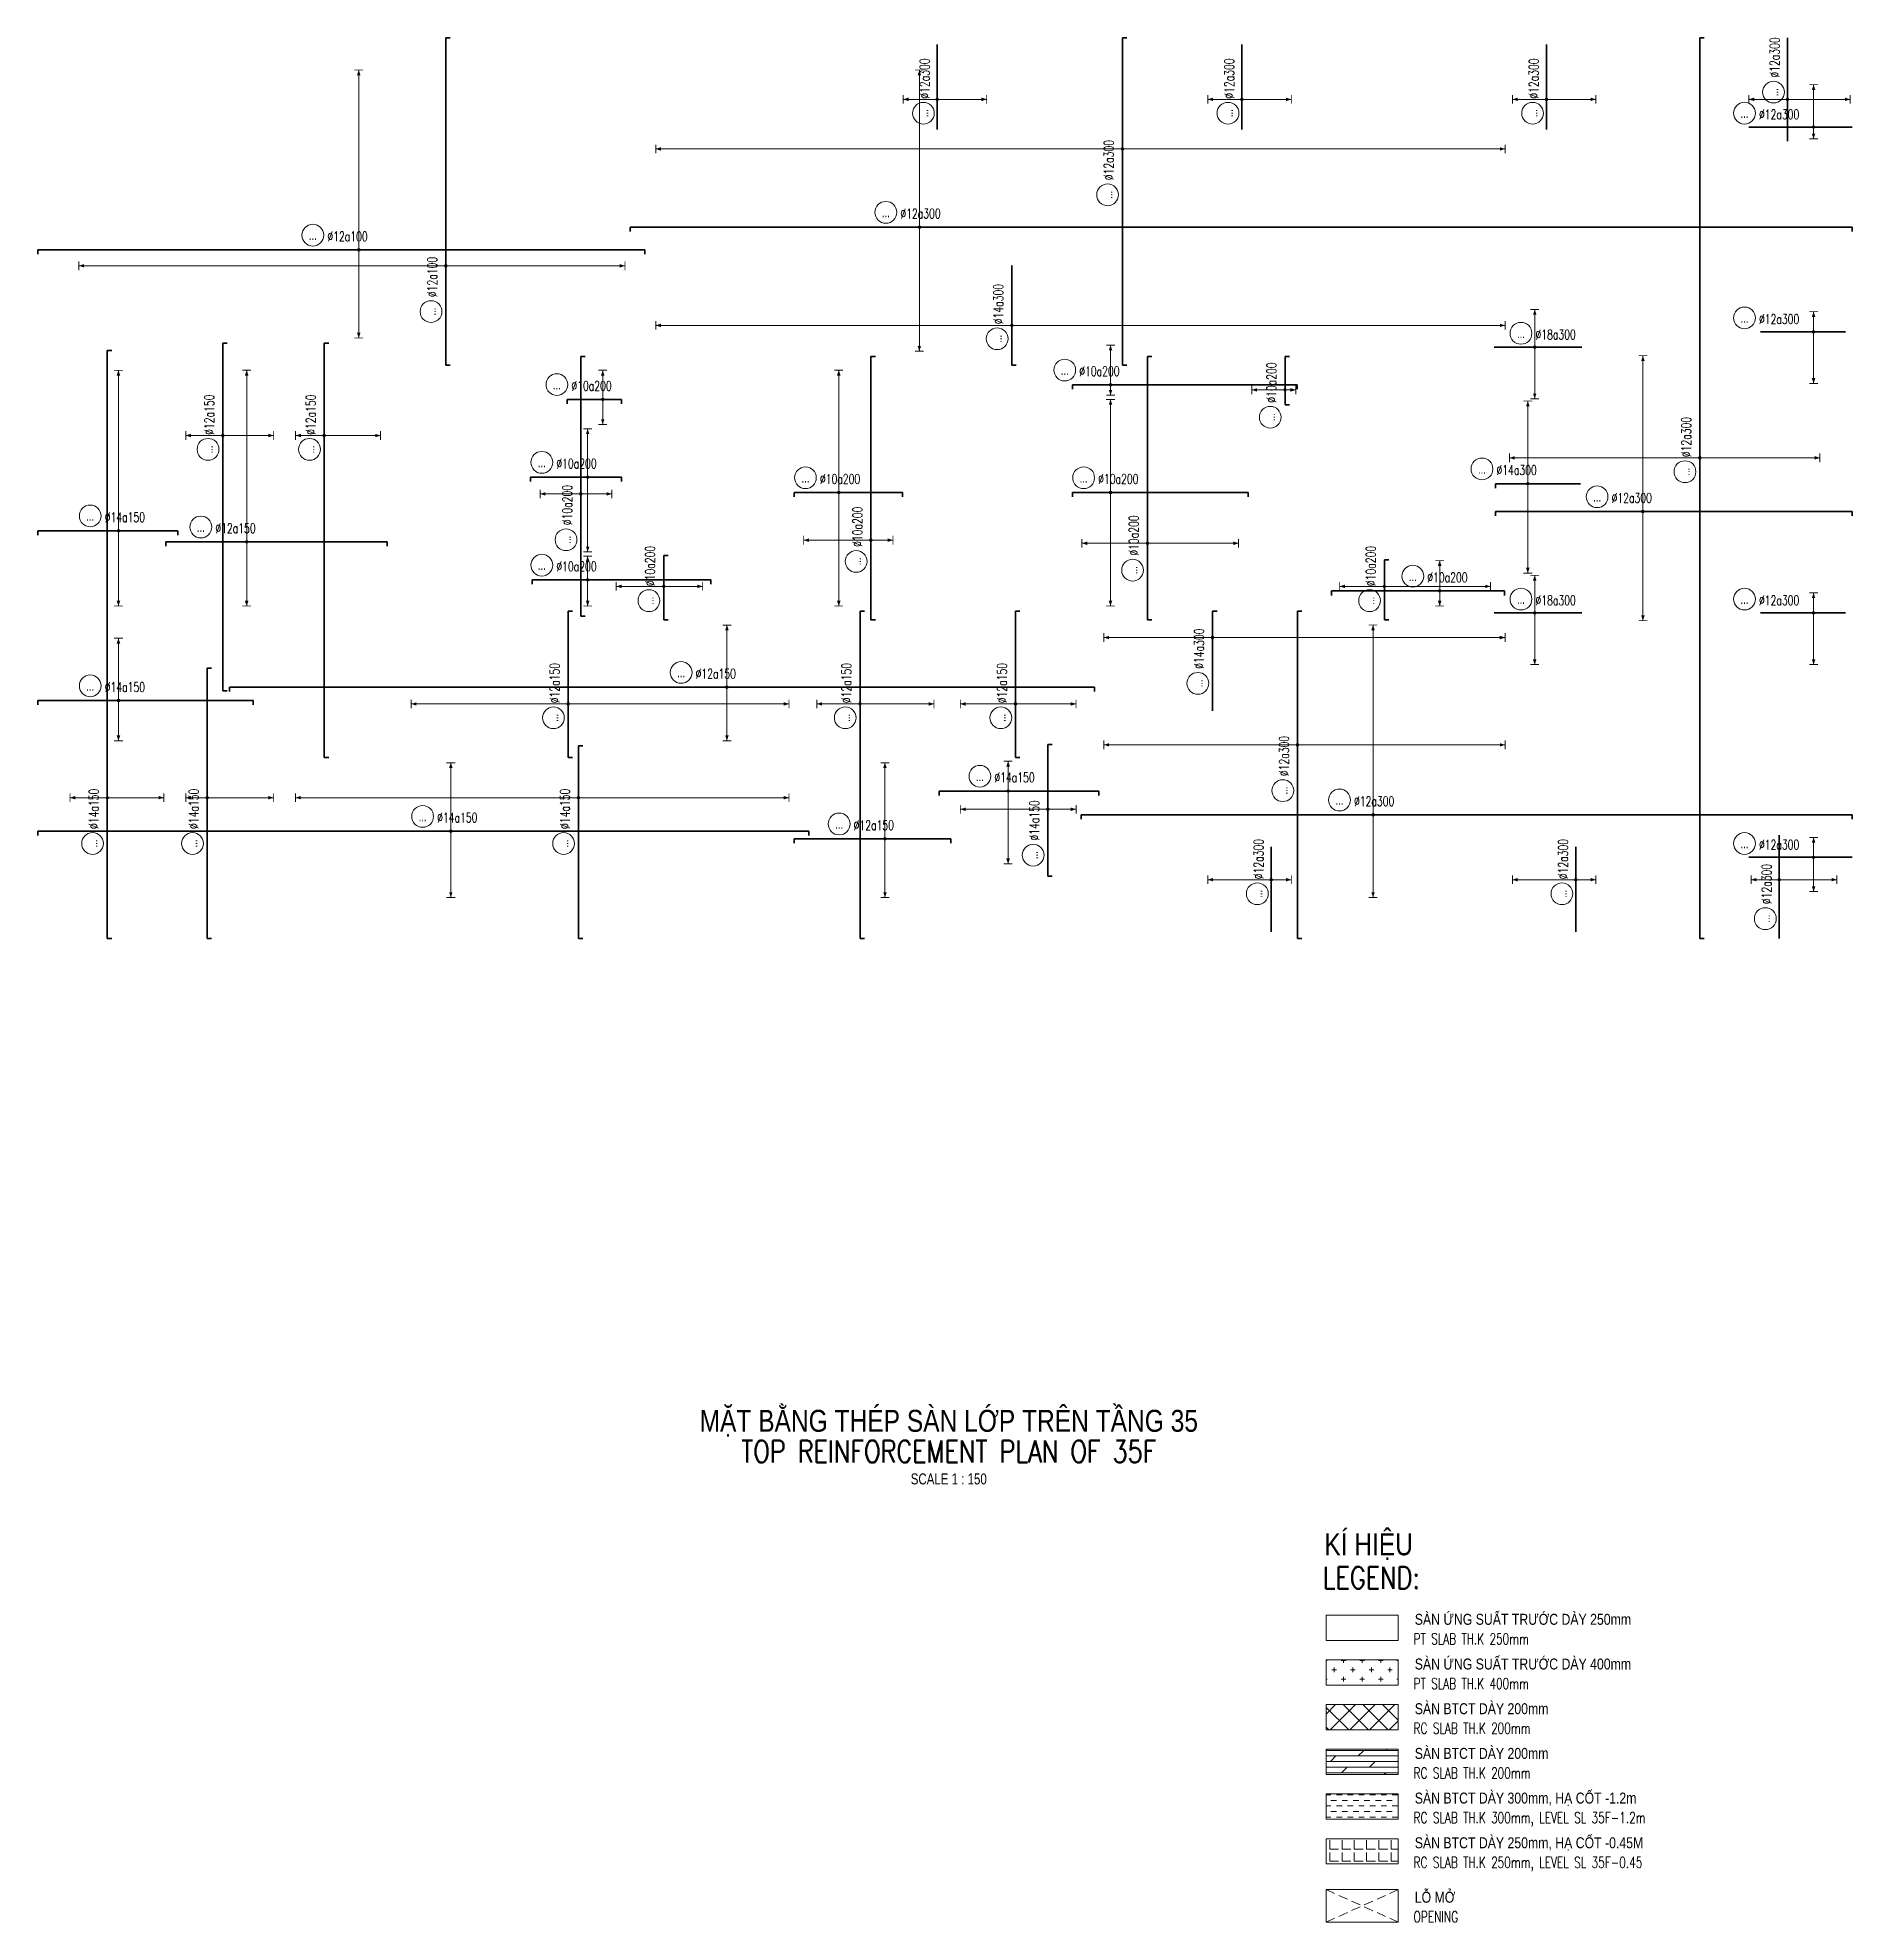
# Model space of a CAD drawing. Header units: millimetres. Extents: x 118516 to 587758, y -25561 to 50684.
# Drawn here: x 256320 to 318280, y -25267 to 39080 of the extents above; entities that cross this region are included whole.
import ezdxf
from ezdxf.enums import TextEntityAlignment as Align

# ---------------------------------------------------------------- set-up
doc = ezdxf.new("R2010")
doc.units = ezdxf.units.MM
doc.linetypes.add('DASHED2', pattern=[9.525, 6.35, -3.175])
doc.layers.get('0').update_dxf_attribs({"lineweight": 20})
for name, color, linetype, lineweight in [('NDC_S_ANNO', 7, 'Continuous', 20), ('NDC_S_DIM', 1, 'Continuous', 15), ('NDC_S_ENG TEXT', 2, 'Continuous', 20), ('NDC_S_ENG TITLE', 3, 'Continuous', 20), ('NDC_S_HATCH MATERIAL', 8, 'Continuous', 13), ('NDC_S_OPENING', 9, 'DASHED2', 13), ('NDC_S_REBAR', 4, 'Continuous', 35), ('NDC_S_SLAB', 2, 'Continuous', 20), ('NDC_S_TEXT SYMBOL', 7, 'Continuous', 20), ('NDC_S_VN TEXT', 7, 'Continuous', 20), ('NDC_S_VN TITLE', 6, 'Continuous', 35)]:
    doc.layers.add(name, color=color, linetype=linetype, lineweight=lineweight)
doc.styles.add('$0$NDC_EN TXT', font='romans.shx', dxfattribs={"width": 0.8})
doc.styles.add('ARIAL', font='arial.ttf', dxfattribs={"width": 0.7})
doc.styles.add('NDC_ANNO', font='', dxfattribs={"width": 0.8})
doc.styles.add('NDC_EN TXT', font='romans.shx', dxfattribs={"width": 0.8})
doc.styles.add('NDC_ROMANS', font='romans.shx', dxfattribs={"width": 0.7})
doc.styles.add('NDC_VIE TXT', font='arial.ttf', dxfattribs={"width": 0.8})
doc.styles.get('NDC_ANNO').set_extended_font_data('Dotum')

msp = doc.modelspace()

# ---------------------------------------------------------------- texts
at = {"layer": 'NDC_S_ENG TEXT', "style": '$0$NDC_EN TXT'}
for s, height, width, p in [('LEGEND:', 750, 0.8, (300200.7, -13876.3)), ('PT SLAB TH.K 250mm', 375, 0.7, (303302.2, -15777.9)), ('PT SLAB TH.K 400mm', 375, 0.7, (303302.2, -17303.9)), ('RC SLAB TH.K 200mm', 375, 0.7, (303302.2, -18829.9)), ('RC SLAB TH.K 200mm', 375, 0.7, (303302.2, -20355.9)), ('RC SLAB TH.K 300mm, LEVEL SL 35F-1.2m', 375, 0.7, (303302.2, -21881.9)), ('RC SLAB TH.K 250mm, LEVEL SL 35F-0.45', 375, 0.7, (303302.2, -23407.9)), ('OPENING', 375, 0.7, (303302.2, -25266.7))]:
    msp.add_text(s, height=height, dxfattribs=dict(at, width=width)).set_placement(p)
at = {"layer": 'NDC_S_VN TEXT', "style": 'NDC_VIE TXT', "width": 0.8}
msp.add_text('KÍ HIỆU', height=750, dxfattribs=at).set_placement((300250.9, -11985.2), align=Align.TOP_LEFT)
for s, p in [('SÀN ỨNG SUẤT TRƯỚC DÀY 250mm', (303340.5, -15109.1)), ('SÀN ỨNG SUẤT TRƯỚC DÀY 400mm', (303340.5, -16635.1)), ('SÀN BTCT DÀY 200mm', (303340.5, -18161.1)), ('SÀN BTCT DÀY 200mm', (303340.5, -19687.1)), ('SÀN BTCT DÀY 300mm, HẠ CỐT -1.2m', (303340.5, -21213.1)), ('SÀN BTCT DÀY 250mm, HẠ CỐT -0.45M', (303340.5, -22739.1)), ('LỖ MỞ', (303340.5, -24597.9))]:
    msp.add_text(s, height=375, dxfattribs=at).set_placement(p)

# ---------------------------------------------------------------- blocks, each defined once
blk = doc.blocks.new('Drawing name_symbol')
at = {"layer": 'NDC_S_ENG TITLE', "style": 'NDC_EN TXT', "width": 0.8}
blk.add_attdef('SECTDET1', text='', height=5, dxfattribs=at).set_placement((0, 1.01), align=Align.CENTER)
at = {"layer": 'NDC_S_TEXT SYMBOL', "lineweight": 25, "style": 'NDC_ANNO', "width": 0.8}
blk.add_attdef('SSCALE', text='', height=2.5, dxfattribs=at).set_placement((0, -4), align=Align.CENTER)
at = {"layer": 'NDC_S_VN TITLE', "style": 'NDC_VIE TXT', "width": 0.8}
blk.add_attdef('SECTDET2', text='', height=5, dxfattribs=at).set_placement((0, 7.97), align=Align.CENTER)
blk = doc.blocks.new('*U22')
h = blk.add_hatch(color=6)
edge = h.paths.add_edge_path()
edge.add_arc((-75.12, 0), 0.3, 0, 360)
at = {"layer": 'NDC_S_DIM', "color": 6}
for q in [(-75.12, 43.18), (-75.12, -18.82)]:
    blk.add_line((-75.12, 0), q, dxfattribs=at)
for points in [[(-76.12, 43.18, 0.2, 0.2, 0), (-74.12, 43.18, 0, 0, 0)], [(-76.12, -18.82, 0.2, 0.2, 0), (-74.12, -18.82, 0, 0, 0)]]:
    blk.add_lwpolyline(points, format="xyseb", dxfattribs=at)
at = {"layer": 'NDC_S_DIM'}
blk.add_circle((-82.75, 3.36), 2.48, dxfattribs=at)
at = {"layer": 'NDC_S_DIM', "color": 6}
blk.add_circle((-75.12, 0), 0.3, dxfattribs=at)
for points in [[(-75.52, 41.98), (-75.12, 43.18), (-74.72, 41.98)], [(-75.52, -17.62), (-75.12, -18.82), (-74.72, -17.62)]]:
    blk.add_solid(points, dxfattribs=at)
at = {"layer": 'NDC_S_REBAR'}
for p, q in [((0, 0), (-141.56, 0)), ((-141.56, 0), (-141.56, -1)), ((0, 0), (33.98, 0)), ((33.98, 0), (33.98, -1)), ((-141.56, -1), (-141.56, -1)), ((33.98, -1), (33.98, -1))]:
    blk.add_line(p, q, dxfattribs=at)
at = {"layer": 'NDC_S_VN TEXT', "style": 'ARIAL', "width": 0.7}
blk.add_attdef('KHT', text='', height=2.2, dxfattribs=at).set_placement((-82.75, 3.36), align=Align.MIDDLE_CENTER)
at = {"layer": 'NDC_S_VN TEXT', "color": 3, "style": 'NDC_ROMANS', "width": 0.7}
blk.add_attdef('DKT', (-79.45, 1.98), '', height=2.2, dxfattribs=at)
blk = doc.blocks.new('*U23')
h = blk.add_hatch(color=6)
edge = h.paths.add_edge_path()
edge.add_arc((4.81, 0), 0.3, 0, 360)
at = {"layer": 'NDC_S_DIM', "color": 6}
for q in [(4.81, 39.04), (4.81, -14.63)]:
    blk.add_line((4.81, 0), q, dxfattribs=at)
for points in [[(3.81, 39.04, 0.2, 0.2, 0), (5.81, 39.04, 0, 0, 0)], [(3.81, -14.63, 0.2, 0.2, 0), (5.81, -14.63, 0, 0, 0)]]:
    blk.add_lwpolyline(points, format="xyseb", dxfattribs=at)
at = {"layer": 'NDC_S_DIM'}
blk.add_circle((-5.62, 3.36), 2.48, dxfattribs=at)
at = {"layer": 'NDC_S_DIM', "color": 6}
blk.add_circle((4.81, 0), 0.3, dxfattribs=at)
for points in [[(4.41, 37.84), (4.81, 39.04), (5.21, 37.84)], [(4.41, -13.43), (4.81, -14.63), (5.21, -13.43)]]:
    blk.add_solid(points, dxfattribs=at)
at = {"layer": 'NDC_S_REBAR'}
for p, q in [((0, 0), (-13.56, 0)), ((-13.56, 0), (-13.56, -1)), ((0, 0), (36.77, 0)), ((36.77, 0), (36.77, -1)), ((-13.56, -1), (-13.56, -1)), ((36.77, -1), (36.77, -1))]:
    blk.add_line(p, q, dxfattribs=at)
at = {"layer": 'NDC_S_VN TEXT', "style": 'ARIAL', "width": 0.7}
blk.add_attdef('KHT', text='', height=2.2, dxfattribs=at).set_placement((-5.62, 3.36), align=Align.MIDDLE_CENTER)
at = {"layer": 'NDC_S_VN TEXT', "color": 3, "style": 'NDC_ROMANS', "width": 0.7}
blk.add_attdef('DKT', (-2.32, 1.98), '', height=2.2, dxfattribs=at)
blk = doc.blocks.new('*U27')
h = blk.add_hatch(color=6)
edge = h.paths.add_edge_path()
edge.add_arc((4.81, 0), 0.3, 0, 360)
at = {"layer": 'NDC_S_DIM', "color": 6}
for q in [(4.81, 35.47), (4.81, -24.86)]:
    blk.add_line((4.81, 0), q, dxfattribs=at)
for points in [[(3.81, 35.47, 0.2, 0.2, 0), (5.81, 35.47, 0, 0, 0)], [(3.81, -24.86, 0.2, 0.2, 0), (5.81, -24.86, 0, 0, 0)]]:
    blk.add_lwpolyline(points, format="xyseb", dxfattribs=at)
at = {"layer": 'NDC_S_DIM'}
blk.add_circle((-5.62, 3.36), 2.48, dxfattribs=at)
at = {"layer": 'NDC_S_DIM', "color": 6}
blk.add_circle((4.81, 0), 0.3, dxfattribs=at)
for points in [[(4.41, 34.27), (4.81, 35.47), (5.21, 34.27)], [(4.41, -23.66), (4.81, -24.86), (5.21, -23.66)]]:
    blk.add_solid(points, dxfattribs=at)
at = {"layer": 'NDC_S_REBAR'}
for p, q in [((0, 0), (-28.73, 0)), ((-28.73, 0), (-28.73, -1)), ((0, 0), (52.47, 0)), ((52.47, 0), (52.47, -1)), ((-28.73, -1), (-28.73, -1)), ((52.47, -1), (52.47, -1))]:
    blk.add_line(p, q, dxfattribs=at)
at = {"layer": 'NDC_S_VN TEXT', "style": 'ARIAL', "width": 0.7}
blk.add_attdef('KHT', text='', height=2.2, dxfattribs=at).set_placement((-5.62, 3.36), align=Align.MIDDLE_CENTER)
at = {"layer": 'NDC_S_VN TEXT', "color": 3, "style": 'NDC_ROMANS', "width": 0.7}
blk.add_attdef('DKT', (-2.32, 1.98), '', height=2.2, dxfattribs=at)
blk = doc.blocks.new('*U28')
h = blk.add_hatch(color=6)
edge = h.paths.add_edge_path()
edge.add_arc((4.81, 0), 0.3, 0, 360)
at = {"layer": 'NDC_S_DIM', "color": 6}
for q in [(4.81, 44.09), (4.81, -47.25)]:
    blk.add_line((4.81, 0), q, dxfattribs=at)
for points in [[(3.81, 44.09, 0.2, 0.2, 0), (5.81, 44.09, 0, 0, 0)], [(3.81, -47.25, 0.2, 0.2, 0), (5.81, -47.25, 0, 0, 0)]]:
    blk.add_lwpolyline(points, format="xyseb", dxfattribs=at)
at = {"layer": 'NDC_S_DIM'}
blk.add_circle((-5.62, 3.36), 2.48, dxfattribs=at)
at = {"layer": 'NDC_S_DIM', "color": 6}
blk.add_circle((4.81, 0), 0.3, dxfattribs=at)
for points in [[(4.41, 42.89), (4.81, 44.09), (5.21, 42.89)], [(4.41, -46.05), (4.81, -47.25), (5.21, -46.05)]]:
    blk.add_solid(points, dxfattribs=at)
at = {"layer": 'NDC_S_REBAR'}
for p, q in [((0, 0), (-39.3, 0)), ((-39.3, 0), (-39.3, -1)), ((0, 0), (35.24, 0)), ((35.24, 0), (35.24, -1)), ((-39.3, -1), (-39.3, -1)), ((35.24, -1), (35.24, -1))]:
    blk.add_line(p, q, dxfattribs=at)
at = {"layer": 'NDC_S_VN TEXT', "style": 'ARIAL', "width": 0.7}
blk.add_attdef('KHT', text='', height=2.2, dxfattribs=at).set_placement((-5.62, 3.36), align=Align.MIDDLE_CENTER)
at = {"layer": 'NDC_S_VN TEXT', "color": 3, "style": 'NDC_ROMANS', "width": 0.7}
blk.add_attdef('DKT', (-2.32, 1.98), '', height=2.2, dxfattribs=at)
blk = doc.blocks.new('*U29')
h = blk.add_hatch(color=6)
edge = h.paths.add_edge_path()
edge.add_arc((-2.83, 0), 0.3, 0, 360)
at = {"layer": 'NDC_S_DIM', "color": 6}
for q in [(-2.83, 6.54), (-2.83, -12.79)]:
    blk.add_line((-2.83, 0), q, dxfattribs=at)
for points in [[(-3.83, 6.54, 0.2, 0.2, 0), (-1.83, 6.54, 0, 0, 0)], [(-3.83, -12.79, 0.2, 0.2, 0), (-1.83, -12.79, 0, 0, 0)]]:
    blk.add_lwpolyline(points, format="xyseb", dxfattribs=at)
at = {"layer": 'NDC_S_DIM'}
blk.add_circle((-5.98, 3.36), 2.48, dxfattribs=at)
at = {"layer": 'NDC_S_DIM', "color": 6}
blk.add_circle((-2.83, 0), 0.3, dxfattribs=at)
for points in [[(-3.23, 5.34), (-2.83, 6.54), (-2.43, 5.34)], [(-3.23, -11.59), (-2.83, -12.79), (-2.43, -11.59)]]:
    blk.add_solid(points, dxfattribs=at)
at = {"layer": 'NDC_S_REBAR'}
for p, q in [((0, 0), (-76.15, 0)), ((-76.15, 0), (-76.15, -1)), ((0, 0), (18.19, 0)), ((18.19, 0), (18.19, -1)), ((-76.15, -1), (-76.15, -1)), ((18.19, -1), (18.19, -1))]:
    blk.add_line(p, q, dxfattribs=at)
at = {"layer": 'NDC_S_VN TEXT', "style": 'ARIAL', "width": 0.7}
blk.add_attdef('KHT', text='', height=2.2, dxfattribs=at).set_placement((-5.98, 3.36), align=Align.MIDDLE_CENTER)
at = {"layer": 'NDC_S_VN TEXT', "color": 3, "style": 'NDC_ROMANS', "width": 0.7}
blk.add_attdef('DKT', (-2.68, 1.98), '', height=2.2, dxfattribs=at)
blk = doc.blocks.new('*U30')
h = blk.add_hatch(color=6)
edge = h.paths.add_edge_path()
edge.add_arc((4.81, 0), 0.3, 0, 360)
at = {"layer": 'NDC_S_DIM', "color": 6}
for q in [(4.81, 106.21), (4.81, -87.13)]:
    blk.add_line((4.81, 0), q, dxfattribs=at)
for points in [[(3.81, 106.21, 0.2, 0.2, 0), (5.81, 106.21, 0, 0, 0)], [(3.81, -87.13, 0.2, 0.2, 0), (5.81, -87.13, 0, 0, 0)]]:
    blk.add_lwpolyline(points, format="xyseb", dxfattribs=at)
at = {"layer": 'NDC_S_DIM'}
blk.add_circle((-5.62, 3.36), 2.48, dxfattribs=at)
at = {"layer": 'NDC_S_DIM', "color": 6}
blk.add_circle((4.81, 0), 0.3, dxfattribs=at)
for points in [[(4.41, 105.01), (4.81, 106.21), (5.21, 105.01)], [(4.41, -85.93), (4.81, -87.13), (5.21, -85.93)]]:
    blk.add_solid(points, dxfattribs=at)
at = {"layer": 'NDC_S_REBAR'}
for p, q in [((0, 0), (-44.4, 0)), ((-44.4, 0), (-44.4, -1)), ((0, 0), (30.14, 0)), ((30.14, 0), (30.14, -1)), ((-44.4, -1), (-44.4, -1)), ((30.14, -1), (30.14, -1))]:
    blk.add_line(p, q, dxfattribs=at)
at = {"layer": 'NDC_S_VN TEXT', "style": 'ARIAL', "width": 0.7}
blk.add_attdef('KHT', text='', height=2.2, dxfattribs=at).set_placement((-5.62, 3.36), align=Align.MIDDLE_CENTER)
at = {"layer": 'NDC_S_VN TEXT', "color": 3, "style": 'NDC_ROMANS', "width": 0.7}
blk.add_attdef('DKT', (-2.32, 1.98), '', height=2.2, dxfattribs=at)
blk = doc.blocks.new('*U78')
h = blk.add_hatch(color=6)
edge = h.paths.add_edge_path()
edge.add_arc((0.5, 0), 0.3, 0, 360)
at = {"layer": 'NDC_S_DIM', "color": 6}
for q in [(0.5, 21.16), (0.5, -25.84)]:
    blk.add_line((0.5, 0), q, dxfattribs=at)
for points in [[(-0.5, 21.16, 0.2, 0.2, 0), (1.5, 21.16, 0, 0, 0)], [(-0.5, -25.84, 0.2, 0.2, 0), (1.5, -25.84, 0, 0, 0)]]:
    blk.add_lwpolyline(points, format="xyseb", dxfattribs=at)
at = {"layer": 'NDC_S_DIM'}
blk.add_circle((-5.62, 3.36), 2.48, dxfattribs=at)
at = {"layer": 'NDC_S_DIM', "color": 6}
blk.add_circle((0.5, 0), 0.3, dxfattribs=at)
for points in [[(0.1, 19.96), (0.5, 21.16), (0.9, 19.96)], [(0.1, -24.64), (0.5, -25.84), (0.9, -24.64)]]:
    blk.add_solid(points, dxfattribs=at)
at = {"layer": 'NDC_S_REBAR'}
for p, q in [((0, 0), (-8.18, 0)), ((-8.18, 0), (-8.18, -1)), ((0, 0), (31.82, 0)), ((31.82, 0), (31.82, -1)), ((-8.18, -1), (-8.18, -1)), ((31.82, -1), (31.82, -1))]:
    blk.add_line(p, q, dxfattribs=at)
at = {"layer": 'NDC_S_VN TEXT', "style": 'ARIAL', "width": 0.7}
blk.add_attdef('KHT', text='', height=2.2, dxfattribs=at).set_placement((-5.62, 3.36), align=Align.MIDDLE_CENTER)
at = {"layer": 'NDC_S_VN TEXT', "color": 3, "style": 'NDC_ROMANS', "width": 0.7}
blk.add_attdef('DKT', (-2.32, 1.98), '', height=2.2, dxfattribs=at)
blk = doc.blocks.new('*U35')
h = blk.add_hatch(color=6)
edge = h.paths.add_edge_path()
edge.add_arc((1.97, 0), 0.3, 0, 360)
at = {"layer": 'NDC_S_DIM', "color": 6}
for q in [(1.97, 27.83), (1.97, -25.84)]:
    blk.add_line((1.97, 0), q, dxfattribs=at)
for points in [[(0.97, 27.83, 0.2, 0.2, 0), (2.97, 27.83, 0, 0, 0)], [(0.97, -25.84, 0.2, 0.2, 0), (2.97, -25.84, 0, 0, 0)]]:
    blk.add_lwpolyline(points, format="xyseb", dxfattribs=at)
at = {"layer": 'NDC_S_DIM'}
blk.add_circle((-5.62, 3.36), 2.48, dxfattribs=at)
at = {"layer": 'NDC_S_DIM', "color": 6}
blk.add_circle((1.97, 0), 0.3, dxfattribs=at)
for points in [[(1.57, 26.63), (1.97, 27.83), (2.37, 26.63)], [(1.57, -24.64), (1.97, -25.84), (2.37, -24.64)]]:
    blk.add_solid(points, dxfattribs=at)
at = {"layer": 'NDC_S_REBAR'}
for p, q in [((0, 0), (-8.18, 0)), ((-8.18, 0), (-8.18, -1)), ((0, 0), (16.48, 0)), ((16.48, 0), (16.48, -1)), ((-8.18, -1), (-8.18, -1)), ((16.48, -1), (16.48, -1))]:
    blk.add_line(p, q, dxfattribs=at)
at = {"layer": 'NDC_S_VN TEXT', "style": 'ARIAL', "width": 0.7}
blk.add_attdef('KHT', text='', height=2.2, dxfattribs=at).set_placement((-5.62, 3.36), align=Align.MIDDLE_CENTER)
at = {"layer": 'NDC_S_VN TEXT', "color": 3, "style": 'NDC_ROMANS', "width": 0.7}
blk.add_attdef('DKT', (-2.32, 1.98), '', height=2.2, dxfattribs=at)
blk = doc.blocks.new('*U36')
h = blk.add_hatch(color=6)
edge = h.paths.add_edge_path()
edge.add_arc((4.81, 0), 0.3, 0, 360)
at = {"layer": 'NDC_S_DIM', "color": 6}
for q in [(4.81, 5.38), (4.81, -5.95)]:
    blk.add_line((4.81, 0), q, dxfattribs=at)
for points in [[(3.81, 5.38, 0.2, 0.2, 0), (5.81, 5.38, 0, 0, 0)], [(3.81, -5.95, 0.2, 0.2, 0), (5.81, -5.95, 0, 0, 0)]]:
    blk.add_lwpolyline(points, format="xyseb", dxfattribs=at)
at = {"layer": 'NDC_S_DIM'}
blk.add_circle((-5.62, 3.36), 2.48, dxfattribs=at)
at = {"layer": 'NDC_S_DIM', "color": 6}
blk.add_circle((4.81, 0), 0.3, dxfattribs=at)
for points in [[(4.41, 4.18), (4.81, 5.38), (5.21, 4.18)], [(4.41, -4.75), (4.81, -5.95), (5.21, -4.75)]]:
    blk.add_solid(points, dxfattribs=at)
at = {"layer": 'NDC_S_REBAR'}
for p, q in [((0, 0), (-7.85, 0)), ((-7.85, 0), (-7.85, -1)), ((0, 0), (32.82, 0)), ((32.82, 0), (32.82, -1)), ((-7.85, -1), (-7.85, -1)), ((32.82, -1), (32.82, -1))]:
    blk.add_line(p, q, dxfattribs=at)
at = {"layer": 'NDC_S_VN TEXT', "style": 'ARIAL', "width": 0.7}
blk.add_attdef('KHT', text='', height=2.2, dxfattribs=at).set_placement((-5.62, 3.36), align=Align.MIDDLE_CENTER)
at = {"layer": 'NDC_S_VN TEXT', "color": 3, "style": 'NDC_ROMANS', "width": 0.7}
blk.add_attdef('DKT', (-2.32, 1.98), '', height=2.2, dxfattribs=at)
blk = doc.blocks.new('*U37')
h = blk.add_hatch(color=6)
edge = h.paths.add_edge_path()
edge.add_arc((4.81, 0), 0.3, 0, 360)
at = {"layer": 'NDC_S_DIM', "color": 6}
for q in [(4.81, 10.99), (4.81, -17.01)]:
    blk.add_line((4.81, 0), q, dxfattribs=at)
for points in [[(3.81, 10.99, 0.2, 0.2, 0), (5.81, 10.99, 0, 0, 0)], [(3.81, -17.01, 0.2, 0.2, 0), (5.81, -17.01, 0, 0, 0)]]:
    blk.add_lwpolyline(points, format="xyseb", dxfattribs=at)
at = {"layer": 'NDC_S_DIM'}
blk.add_circle((-5.62, 3.36), 2.48, dxfattribs=at)
at = {"layer": 'NDC_S_DIM', "color": 6}
blk.add_circle((4.81, 0), 0.3, dxfattribs=at)
for points in [[(4.41, 9.79), (4.81, 10.99), (5.21, 9.79)], [(4.41, -15.81), (4.81, -17.01), (5.21, -15.81)]]:
    blk.add_solid(points, dxfattribs=at)
at = {"layer": 'NDC_S_REBAR'}
for p, q in [((0, 0), (-8.18, 0)), ((-8.18, 0), (-8.18, -1)), ((0, 0), (12.48, 0)), ((12.48, 0), (12.48, -1)), ((-8.18, -1), (-8.18, -1)), ((12.48, -1), (12.48, -1))]:
    blk.add_line(p, q, dxfattribs=at)
at = {"layer": 'NDC_S_VN TEXT', "style": 'ARIAL', "width": 0.7}
blk.add_attdef('KHT', text='', height=2.2, dxfattribs=at).set_placement((-5.62, 3.36), align=Align.MIDDLE_CENTER)
at = {"layer": 'NDC_S_VN TEXT', "color": 3, "style": 'NDC_ROMANS', "width": 0.7}
blk.add_attdef('DKT', (-2.32, 1.98), '', height=2.2, dxfattribs=at)
blk = doc.blocks.new('*U38')
h = blk.add_hatch(color=6)
edge = h.paths.add_edge_path()
edge.add_arc((4.81, 0), 0.3, 0, 360)
at = {"layer": 'NDC_S_DIM', "color": 6}
for q in [(4.81, 6.63), (4.81, -5.71)]:
    blk.add_line((4.81, 0), q, dxfattribs=at)
for points in [[(3.81, 6.63, 0.2, 0.2, 0), (5.81, 6.63, 0, 0, 0)], [(3.81, -5.71, 0.2, 0.2, 0), (5.81, -5.71, 0, 0, 0)]]:
    blk.add_lwpolyline(points, format="xyseb", dxfattribs=at)
at = {"layer": 'NDC_S_DIM'}
blk.add_circle((-5.62, 3.36), 2.48, dxfattribs=at)
at = {"layer": 'NDC_S_DIM', "color": 6}
blk.add_circle((4.81, 0), 0.3, dxfattribs=at)
for points in [[(4.41, 5.43), (4.81, 6.63), (5.21, 5.43)], [(4.41, -4.51), (4.81, -5.71), (5.21, -4.51)]]:
    blk.add_solid(points, dxfattribs=at)
at = {"layer": 'NDC_S_REBAR'}
for p, q in [((0, 0), (-3.28, 0)), ((-3.28, 0), (-3.28, -1)), ((0, 0), (9.06, 0)), ((9.06, 0), (9.06, -1)), ((-3.28, -1), (-3.28, -1)), ((9.06, -1), (9.06, -1))]:
    blk.add_line(p, q, dxfattribs=at)
at = {"layer": 'NDC_S_VN TEXT', "style": 'ARIAL', "width": 0.7}
blk.add_attdef('KHT', text='', height=2.2, dxfattribs=at).set_placement((-5.62, 3.36), align=Align.MIDDLE_CENTER)
at = {"layer": 'NDC_S_VN TEXT', "color": 3, "style": 'NDC_ROMANS', "width": 0.7}
blk.add_attdef('DKT', (-2.32, 1.98), '', height=2.2, dxfattribs=at)
blk = doc.blocks.new('*U31')
h = blk.add_hatch(color=6)
edge = h.paths.add_edge_path()
edge.add_arc((4.81, 0), 0.3, 0, 360)
at = {"layer": 'NDC_S_DIM', "color": 6}
for q in [(4.81, 9.02), (4.81, -2.36)]:
    blk.add_line((4.81, 0), q, dxfattribs=at)
for points in [[(3.81, 9.02, 0.2, 0.2, 0), (5.81, 9.02, 0, 0, 0)], [(3.81, -2.36, 0.2, 0.2, 0), (5.81, -2.36, 0, 0, 0)]]:
    blk.add_lwpolyline(points, format="xyseb", dxfattribs=at)
at = {"layer": 'NDC_S_DIM'}
blk.add_circle((-5.62, 3.36), 2.48, dxfattribs=at)
at = {"layer": 'NDC_S_DIM', "color": 6}
blk.add_circle((4.81, 0), 0.3, dxfattribs=at)
for points in [[(4.41, 7.82), (4.81, 9.02), (5.21, 7.82)], [(4.41, -1.16), (4.81, -2.36), (5.21, -1.16)]]:
    blk.add_solid(points, dxfattribs=at)
at = {"layer": 'NDC_S_REBAR'}
for p, q in [((0, 0), (-3.88, 0)), ((-3.88, 0), (-3.88, -1)), ((0, 0), (47.26, 0)), ((47.26, 0), (47.26, -1)), ((-3.88, -1), (-3.88, -1)), ((47.26, -1), (47.26, -1))]:
    blk.add_line(p, q, dxfattribs=at)
at = {"layer": 'NDC_S_VN TEXT', "style": 'ARIAL', "width": 0.7}
blk.add_attdef('KHT', text='', height=2.2, dxfattribs=at).set_placement((-5.62, 3.36), align=Align.MIDDLE_CENTER)
at = {"layer": 'NDC_S_VN TEXT', "color": 3, "style": 'NDC_ROMANS', "width": 0.7}
blk.add_attdef('DKT', (-2.32, 1.98), '', height=2.2, dxfattribs=at)
blk = doc.blocks.new('*U32')
h = blk.add_hatch(color=6)
edge = h.paths.add_edge_path()
edge.add_arc((-0.79, 0), 0.3, 0, 360)
at = {"layer": 'NDC_S_DIM', "color": 6}
for q in [(-0.79, 15.31), (-0.79, -5.02)]:
    blk.add_line((-0.79, 0), q, dxfattribs=at)
for points in [[(-1.79, 15.31, 0.2, 0.2, 0), (0.21, 15.31, 0, 0, 0)], [(-1.79, -5.02, 0.2, 0.2, 0), (0.21, -5.02, 0, 0, 0)]]:
    blk.add_lwpolyline(points, format="xyseb", dxfattribs=at)
at = {"layer": 'NDC_S_DIM'}
blk.add_circle((-5.62, 3.36), 2.48, dxfattribs=at)
at = {"layer": 'NDC_S_DIM', "color": 6}
blk.add_circle((-0.79, 0), 0.3, dxfattribs=at)
for points in [[(-1.19, 14.11), (-0.79, 15.31), (-0.39, 14.11)], [(-1.19, -3.82), (-0.79, -5.02), (-0.39, -3.82)]]:
    blk.add_solid(points, dxfattribs=at)
at = {"layer": 'NDC_S_REBAR'}
for p, q in [((0, 0), (-18.94, 0)), ((-18.94, 0), (-18.94, -1)), ((0, 0), (41.06, 0)), ((41.06, 0), (41.06, -1)), ((-18.94, -1), (-18.94, -1)), ((41.06, -1), (41.06, -1))]:
    blk.add_line(p, q, dxfattribs=at)
at = {"layer": 'NDC_S_VN TEXT', "style": 'ARIAL', "width": 0.7}
blk.add_attdef('KHT', text='', height=2.2, dxfattribs=at).set_placement((-5.62, 3.36), align=Align.MIDDLE_CENTER)
at = {"layer": 'NDC_S_VN TEXT', "color": 3, "style": 'NDC_ROMANS', "width": 0.7}
blk.add_attdef('DKT', (-2.32, 1.98), '', height=2.2, dxfattribs=at)
blk = doc.blocks.new('*U33')
h = blk.add_hatch(color=6)
edge = h.paths.add_edge_path()
edge.add_arc((0.5, 0), 0.3, 0, 360)
at = {"layer": 'NDC_S_DIM', "color": 6}
for q in [(0.5, 14.9), (0.5, -20.77)]:
    blk.add_line((0.5, 0), q, dxfattribs=at)
for points in [[(-0.5, 14.9, 0.2, 0.2, 0), (1.5, 14.9, 0, 0, 0)], [(-0.5, -20.77, 0.2, 0.2, 0), (1.5, -20.77, 0, 0, 0)]]:
    blk.add_lwpolyline(points, format="xyseb", dxfattribs=at)
at = {"layer": 'NDC_S_DIM'}
blk.add_circle((-5.62, 3.36), 2.48, dxfattribs=at)
at = {"layer": 'NDC_S_DIM', "color": 6}
blk.add_circle((0.5, 0), 0.3, dxfattribs=at)
for points in [[(0.1, 13.7), (0.5, 14.9), (0.9, 13.7)], [(0.1, -19.57), (0.5, -20.77), (0.9, -19.57)]]:
    blk.add_solid(points, dxfattribs=at)
at = {"layer": 'NDC_S_REBAR'}
for p, q in [((0, 0), (-16.95, 0)), ((-16.95, 0), (-16.95, -1)), ((0, 0), (43.05, 0)), ((43.05, 0), (43.05, -1)), ((-16.95, -1), (-16.95, -1)), ((43.05, -1), (43.05, -1))]:
    blk.add_line(p, q, dxfattribs=at)
at = {"layer": 'NDC_S_VN TEXT', "style": 'ARIAL', "width": 0.7}
blk.add_attdef('KHT', text='', height=2.2, dxfattribs=at).set_placement((-5.62, 3.36), align=Align.MIDDLE_CENTER)
at = {"layer": 'NDC_S_VN TEXT', "color": 3, "style": 'NDC_ROMANS', "width": 0.7}
blk.add_attdef('DKT', (-2.32, 1.98), '', height=2.2, dxfattribs=at)
blk = doc.blocks.new('*U34')
h = blk.add_hatch(color=6)
edge = h.paths.add_edge_path()
edge.add_arc((0.61, 0), 0.3, 0, 360)
at = {"layer": 'NDC_S_DIM', "color": 6}
for q in [(0.61, 7.56), (0.61, -2.44)]:
    blk.add_line((0.61, 0), q, dxfattribs=at)
for points in [[(-0.39, 7.56, 0.2, 0.2, 0), (1.61, 7.56, 0, 0, 0)], [(-0.39, -2.44, 0.2, 0.2, 0), (1.61, -2.44, 0, 0, 0)]]:
    blk.add_lwpolyline(points, format="xyseb", dxfattribs=at)
at = {"layer": 'NDC_S_DIM'}
blk.add_circle((-5.62, 3.36), 2.48, dxfattribs=at)
at = {"layer": 'NDC_S_DIM', "color": 6}
blk.add_circle((0.61, 0), 0.3, dxfattribs=at)
for points in [[(0.21, 6.36), (0.61, 7.56), (1.01, 6.36)], [(0.21, -1.24), (0.61, -2.44), (1.01, -1.24)]]:
    blk.add_solid(points, dxfattribs=at)
at = {"layer": 'NDC_S_REBAR'}
for p, q in [((0, 0), (-2.76, 0)), ((-2.76, 0), (-2.76, -1)), ((0, 0), (8.24, 0)), ((8.24, 0), (8.24, -1)), ((-2.76, -1), (-2.76, -1)), ((8.24, -1), (8.24, -1))]:
    blk.add_line(p, q, dxfattribs=at)
at = {"layer": 'NDC_S_VN TEXT', "style": 'ARIAL', "width": 0.7}
blk.add_attdef('KHT', text='', height=2.2, dxfattribs=at).set_placement((-5.62, 3.36), align=Align.MIDDLE_CENTER)
at = {"layer": 'NDC_S_VN TEXT', "color": 3, "style": 'NDC_ROMANS', "width": 0.7}
blk.add_attdef('DKT', (-2.32, 1.98), '', height=2.2, dxfattribs=at)
blk = doc.blocks.new('*U24')
h = blk.add_hatch(color=6)
edge = h.paths.add_edge_path()
edge.add_arc((4.81, 0), 0.3, 0, 360)
at = {"layer": 'NDC_S_DIM', "color": 6}
for q in [(4.81, 10.17), (4.81, -24.16)]:
    blk.add_line((4.81, 0), q, dxfattribs=at)
for points in [[(3.81, 10.17, 0.2, 0.2, 0), (5.81, 10.17, 0, 0, 0)], [(3.81, -24.16, 0.2, 0.2, 0), (5.81, -24.16, 0, 0, 0)]]:
    blk.add_lwpolyline(points, format="xyseb", dxfattribs=at)
at = {"layer": 'NDC_S_DIM'}
blk.add_circle((1.56, 3.36), 2.48, dxfattribs=at)
at = {"layer": 'NDC_S_DIM', "color": 6}
blk.add_circle((4.81, 0), 0.3, dxfattribs=at)
for points in [[(4.41, 8.97), (4.81, 10.17), (5.21, 8.97)], [(4.41, -22.96), (4.81, -24.16), (5.21, -22.96)]]:
    blk.add_solid(points, dxfattribs=at)
at = {"layer": 'NDC_S_REBAR'}
for p, q in [((0, 0), (-2.83, 0)), ((-2.83, 0), (-2.83, -1)), ((0, 0), (10.84, 0)), ((10.84, 0), (10.84, -1)), ((-2.83, -1), (-2.83, -1)), ((10.84, -1), (10.84, -1))]:
    blk.add_line(p, q, dxfattribs=at)
at = {"layer": 'NDC_S_VN TEXT', "style": 'ARIAL', "width": 0.7}
blk.add_attdef('KHT', text='', height=2.2, dxfattribs=at).set_placement((1.56, 3.36), align=Align.MIDDLE_CENTER)
at = {"layer": 'NDC_S_VN TEXT', "color": 3, "style": 'NDC_ROMANS', "width": 0.7}
blk.add_attdef('DKT', (4.86, 1.98), '', height=2.2, dxfattribs=at)
blk = doc.blocks.new('*U25')
h = blk.add_hatch(color=6)
edge = h.paths.add_edge_path()
edge.add_arc((4.81, 0), 0.3, 0, 360)
at = {"layer": 'NDC_S_DIM', "color": 6}
for q in [(4.81, 9.26), (4.81, -7.07)]:
    blk.add_line((4.81, 0), q, dxfattribs=at)
for points in [[(3.81, 9.26, 0.2, 0.2, 0), (5.81, 9.26, 0, 0, 0)], [(3.81, -7.07, 0.2, 0.2, 0), (5.81, -7.07, 0, 0, 0)]]:
    blk.add_lwpolyline(points, format="xyseb", dxfattribs=at)
at = {"layer": 'NDC_S_DIM'}
blk.add_circle((-5.62, 3.36), 2.48, dxfattribs=at)
at = {"layer": 'NDC_S_DIM', "color": 6}
blk.add_circle((4.81, 0), 0.3, dxfattribs=at)
for points in [[(4.41, 8.06), (4.81, 9.26), (5.21, 8.06)], [(4.41, -5.87), (4.81, -7.07), (5.21, -5.87)]]:
    blk.add_solid(points, dxfattribs=at)
at = {"layer": 'NDC_S_REBAR'}
for p, q in [((0, 0), (-23.03, 0)), ((-23.03, 0), (-23.03, -1)), ((0, 0), (36.12, 0)), ((36.12, 0), (36.12, -1)), ((-23.03, -1), (-23.03, -1)), ((36.12, -1), (36.12, -1))]:
    blk.add_line(p, q, dxfattribs=at)
at = {"layer": 'NDC_S_VN TEXT', "style": 'ARIAL', "width": 0.7}
blk.add_attdef('KHT', text='', height=2.2, dxfattribs=at).set_placement((-5.62, 3.36), align=Align.MIDDLE_CENTER)
at = {"layer": 'NDC_S_VN TEXT', "color": 3, "style": 'NDC_ROMANS', "width": 0.7}
blk.add_attdef('DKT', (-2.32, 1.98), '', height=2.2, dxfattribs=at)
blk = doc.blocks.new('*U26')
h = blk.add_hatch(color=6)
edge = h.paths.add_edge_path()
edge.add_arc((-2.83, 0), 0.3, 0, 360)
at = {"layer": 'NDC_S_DIM', "color": 6}
for q in [(-2.83, 43.3), (-2.83, -27.36)]:
    blk.add_line((-2.83, 0), q, dxfattribs=at)
for points in [[(-3.83, 43.3, 0.2, 0.2, 0), (-1.83, 43.3, 0, 0, 0)], [(-3.83, -27.36, 0.2, 0.2, 0), (-1.83, -27.36, 0, 0, 0)]]:
    blk.add_lwpolyline(points, format="xyseb", dxfattribs=at)
at = {"layer": 'NDC_S_DIM'}
blk.add_circle((-5.98, 3.36), 2.48, dxfattribs=at)
at = {"layer": 'NDC_S_DIM', "color": 6}
blk.add_circle((-2.83, 0), 0.3, dxfattribs=at)
for points in [[(-3.23, 42.1), (-2.83, 43.3), (-2.43, 42.1)], [(-3.23, -26.16), (-2.83, -27.36), (-2.43, -26.16)]]:
    blk.add_solid(points, dxfattribs=at)
at = {"layer": 'NDC_S_REBAR'}
for p, q in [((0, 0), (-112.26, 0)), ((-112.26, 0), (-112.26, -1)), ((0, 0), (92.81, 0)), ((92.81, 0), (92.81, -1)), ((-112.26, -1), (-112.26, -1)), ((92.81, -1), (92.81, -1))]:
    blk.add_line(p, q, dxfattribs=at)
at = {"layer": 'NDC_S_VN TEXT', "style": 'ARIAL', "width": 0.7}
blk.add_attdef('KHT', text='', height=2.2, dxfattribs=at).set_placement((-5.98, 3.36), align=Align.MIDDLE_CENTER)
at = {"layer": 'NDC_S_VN TEXT', "color": 3, "style": 'NDC_ROMANS', "width": 0.7}
blk.add_attdef('DKT', (-2.68, 1.98), '', height=2.2, dxfattribs=at)
blk = doc.blocks.new('*U19')
h = blk.add_hatch(color=6)
edge = h.paths.add_edge_path()
edge.add_arc((-75.12, 0), 0.3, 0, 360)
at = {"layer": 'NDC_S_DIM', "color": 6}
for q in [(-75.12, 35.75), (-75.12, -28.25)]:
    blk.add_line((-75.12, 0), q, dxfattribs=at)
for points in [[(-76.12, 35.75, 0.2, 0.2, 0), (-74.12, 35.75, 0, 0, 0)], [(-76.12, -28.25, 0.2, 0.2, 0), (-74.12, -28.25, 0, 0, 0)]]:
    blk.add_lwpolyline(points, format="xyseb", dxfattribs=at)
at = {"layer": 'NDC_S_DIM'}
blk.add_circle((-82.75, 3.36), 2.48, dxfattribs=at)
at = {"layer": 'NDC_S_DIM', "color": 6}
blk.add_circle((-75.12, 0), 0.3, dxfattribs=at)
for points in [[(-75.52, 34.55), (-75.12, 35.75), (-74.72, 34.55)], [(-75.52, -27.05), (-75.12, -28.25), (-74.72, -27.05)]]:
    blk.add_solid(points, dxfattribs=at)
at = {"layer": 'NDC_S_REBAR'}
for p, q in [((0, 0), (-140.95, 0)), ((-140.95, 0), (-140.95, -1)), ((0, 0), (137.25, 0)), ((137.25, 0), (137.25, -1)), ((-140.95, -1), (-140.95, -1)), ((137.25, -1), (137.25, -1))]:
    blk.add_line(p, q, dxfattribs=at)
at = {"layer": 'NDC_S_VN TEXT', "style": 'ARIAL', "width": 0.7}
blk.add_attdef('KHT', text='', height=2.2, dxfattribs=at).set_placement((-82.75, 3.36), align=Align.MIDDLE_CENTER)
at = {"layer": 'NDC_S_VN TEXT', "color": 3, "style": 'NDC_ROMANS', "width": 0.7}
blk.add_attdef('DKT', (-79.45, 1.98), '', height=2.2, dxfattribs=at)
blk = doc.blocks.new('*U20')
h = blk.add_hatch(color=6)
edge = h.paths.add_edge_path()
edge.add_arc((4.81, 0), 0.3, 0, 360)
at = {"layer": 'NDC_S_DIM', "color": 6}
for q in [(4.81, 24.76), (4.81, -66.57)]:
    blk.add_line((4.81, 0), q, dxfattribs=at)
for points in [[(3.81, 24.76, 0.2, 0.2, 0), (5.81, 24.76, 0, 0, 0)], [(3.81, -66.57, 0.2, 0.2, 0), (5.81, -66.57, 0, 0, 0)]]:
    blk.add_lwpolyline(points, format="xyseb", dxfattribs=at)
at = {"layer": 'NDC_S_DIM'}
blk.add_circle((-5.62, 3.36), 2.48, dxfattribs=at)
at = {"layer": 'NDC_S_DIM', "color": 6}
blk.add_circle((4.81, 0), 0.3, dxfattribs=at)
for points in [[(4.41, 23.56), (4.81, 24.76), (5.21, 23.56)], [(4.41, -65.37), (4.81, -66.57), (5.21, -65.37)]]:
    blk.add_solid(points, dxfattribs=at)
at = {"layer": 'NDC_S_REBAR'}
for p, q in [((0, 0), (-11.85, 0)), ((-11.85, 0), (-11.85, 0)), ((0, 0), (10.81, 0)), ((10.81, 0), (10.81, -1)), ((-11.85, 0), (-11.85, 0)), ((10.81, -1), (10.81, -1))]:
    blk.add_line(p, q, dxfattribs=at)
at = {"layer": 'NDC_S_VN TEXT', "style": 'ARIAL', "width": 0.7}
blk.add_attdef('KHT', text='', height=2.2, dxfattribs=at).set_placement((-5.62, 3.36), align=Align.MIDDLE_CENTER)
at = {"layer": 'NDC_S_VN TEXT', "color": 3, "style": 'NDC_ROMANS', "width": 0.7}
blk.add_attdef('DKT', (-2.32, 1.98), '', height=2.2, dxfattribs=at)
blk = doc.blocks.new('*U21')
h = blk.add_hatch(color=6)
edge = h.paths.add_edge_path()
edge.add_arc((6.53, 0), 0.3, 0, 360)
at = {"layer": 'NDC_S_DIM', "color": 6}
for q in [(6.53, 81.06), (6.53, -112.28)]:
    blk.add_line((6.53, 0), q, dxfattribs=at)
for points in [[(5.53, 81.06, 0.2, 0.2, 0), (7.53, 81.06, 0, 0, 0)], [(5.53, -112.28, 0.2, 0.2, 0), (7.53, -112.28, 0, 0, 0)]]:
    blk.add_lwpolyline(points, format="xyseb", dxfattribs=at)
at = {"layer": 'NDC_S_DIM'}
blk.add_circle((3.49, 3.36), 2.48, dxfattribs=at)
at = {"layer": 'NDC_S_DIM', "color": 6}
blk.add_circle((6.53, 0), 0.3, dxfattribs=at)
for points in [[(6.13, 79.86), (6.53, 81.06), (6.93, 79.86)], [(6.13, -111.08), (6.53, -112.28), (6.93, -111.08)]]:
    blk.add_solid(points, dxfattribs=at)
at = {"layer": 'NDC_S_REBAR'}
for p, q in [((0, 0), (-2.52, 0)), ((-2.52, 0), (-2.52, -1)), ((0, 0), (20.15, 0)), ((20.15, 0), (20.15, 0)), ((20.15, 0), (20.15, 0)), ((-2.52, -1), (-2.52, -1))]:
    blk.add_line(p, q, dxfattribs=at)
at = {"layer": 'NDC_S_VN TEXT', "style": 'ARIAL', "width": 0.7}
blk.add_attdef('KHT', text='', height=2.2, dxfattribs=at).set_placement((3.49, 3.36), align=Align.MIDDLE_CENTER)
at = {"layer": 'NDC_S_VN TEXT', "color": 3, "style": 'NDC_ROMANS', "width": 0.7}
blk.add_attdef('DKT', (6.79, 1.98), '', height=2.2, dxfattribs=at)
blk = doc.blocks.new('*U39')
h = blk.add_hatch(color=6)
edge = h.paths.add_edge_path()
edge.add_arc((4.81, 0), 0.3, 0, 360)
at = {"layer": 'NDC_S_DIM', "color": 6}
for q in [(4.81, 18.82), (4.81, -20.35)]:
    blk.add_line((4.81, 0), q, dxfattribs=at)
for points in [[(3.81, 18.82, 0.2, 0.2, 0), (5.81, 18.82, 0, 0, 0)], [(3.81, -20.35, 0.2, 0.2, 0), (5.81, -20.35, 0, 0, 0)]]:
    blk.add_lwpolyline(points, format="xyseb", dxfattribs=at)
at = {"layer": 'NDC_S_DIM'}
blk.add_circle((-5.62, 3.36), 2.48, dxfattribs=at)
at = {"layer": 'NDC_S_DIM', "color": 6}
blk.add_circle((4.81, 0), 0.3, dxfattribs=at)
for points in [[(4.41, 17.62), (4.81, 18.82), (5.21, 17.62)], [(4.41, -19.15), (4.81, -20.35), (5.21, -19.15)]]:
    blk.add_solid(points, dxfattribs=at)
at = {"layer": 'NDC_S_REBAR'}
for p, q in [((0, 0), (-2.52, 0)), ((-2.52, 0), (-2.52, -1)), ((0, 0), (16.81, 0)), ((16.81, 0), (16.81, 0)), ((16.81, 0), (16.81, 0)), ((-2.52, -1), (-2.52, -1))]:
    blk.add_line(p, q, dxfattribs=at)
at = {"layer": 'NDC_S_VN TEXT', "style": 'ARIAL', "width": 0.7}
blk.add_attdef('KHT', text='', height=2.2, dxfattribs=at).set_placement((-5.62, 3.36), align=Align.MIDDLE_CENTER)
at = {"layer": 'NDC_S_VN TEXT', "color": 3, "style": 'NDC_ROMANS', "width": 0.7}
blk.add_attdef('DKT', (-2.32, 1.98), '', height=2.2, dxfattribs=at)
blk = doc.blocks.new('*U40')
h = blk.add_hatch(color=6)
edge = h.paths.add_edge_path()
edge.add_arc((-2.83, 0), 0.3, 0, 360)
at = {"layer": 'NDC_S_DIM', "color": 6}
for q in [(-2.83, 8.43), (-2.83, -11.57)]:
    blk.add_line((-2.83, 0), q, dxfattribs=at)
for points in [[(-3.83, 8.43, 0.2, 0.2, 0), (-1.83, 8.43, 0, 0, 0)], [(-3.83, -11.57, 0.2, 0.2, 0), (-1.83, -11.57, 0, 0, 0)]]:
    blk.add_lwpolyline(points, format="xyseb", dxfattribs=at)
at = {"layer": 'NDC_S_DIM'}
blk.add_circle((-5.98, 3.36), 2.48, dxfattribs=at)
at = {"layer": 'NDC_S_DIM', "color": 6}
blk.add_circle((-2.83, 0), 0.3, dxfattribs=at)
for points in [[(-3.23, 7.23), (-2.83, 8.43), (-2.43, 7.23)], [(-3.23, -10.37), (-2.83, -11.57), (-2.43, -10.37)]]:
    blk.add_solid(points, dxfattribs=at)
at = {"layer": 'NDC_S_REBAR'}
for p, q in [((0, 0), (-60.93, 0)), ((-60.93, 0), (-60.93, -1)), ((0, 0), (18.19, 0)), ((18.19, 0), (18.19, -1)), ((-60.93, -1), (-60.93, -1)), ((18.19, -1), (18.19, -1))]:
    blk.add_line(p, q, dxfattribs=at)
at = {"layer": 'NDC_S_VN TEXT', "style": 'ARIAL', "width": 0.7}
blk.add_attdef('KHT', text='', height=2.2, dxfattribs=at).set_placement((-5.98, 3.36), align=Align.MIDDLE_CENTER)
at = {"layer": 'NDC_S_VN TEXT', "color": 3, "style": 'NDC_ROMANS', "width": 0.7}
blk.add_attdef('DKT', (-2.68, 1.98), '', height=2.2, dxfattribs=at)
blk = doc.blocks.new('*U41')
h = blk.add_hatch(color=6)
edge = h.paths.add_edge_path()
edge.add_arc((4.81, 0), 0.3, 0, 360)
at = {"layer": 'NDC_S_DIM', "color": 6}
for q in [(4.81, 14.14), (4.81, -12.19)]:
    blk.add_line((4.81, 0), q, dxfattribs=at)
for points in [[(3.81, 14.14, 0.2, 0.2, 0), (5.81, 14.14, 0, 0, 0)], [(3.81, -12.19, 0.2, 0.2, 0), (5.81, -12.19, 0, 0, 0)]]:
    blk.add_lwpolyline(points, format="xyseb", dxfattribs=at)
at = {"layer": 'NDC_S_DIM'}
blk.add_circle((-5.62, 3.36), 2.48, dxfattribs=at)
at = {"layer": 'NDC_S_DIM', "color": 6}
blk.add_circle((4.81, 0), 0.3, dxfattribs=at)
for points in [[(4.41, 12.94), (4.81, 14.14), (5.21, 12.94)], [(4.41, -10.99), (4.81, -12.19), (5.21, -10.99)]]:
    blk.add_solid(points, dxfattribs=at)
at = {"layer": 'NDC_S_REBAR'}
for p, q in [((0, 0), (-108.4, 0)), ((-108.4, 0), (-108.4, -1)), ((0, 0), (88.45, 0)), ((88.45, 0), (88.45, -1)), ((-108.4, -1), (-108.4, -1)), ((88.45, -1), (88.45, -1))]:
    blk.add_line(p, q, dxfattribs=at)
at = {"layer": 'NDC_S_VN TEXT', "style": 'ARIAL', "width": 0.7}
blk.add_attdef('KHT', text='', height=2.2, dxfattribs=at).set_placement((-5.62, 3.36), align=Align.MIDDLE_CENTER)
at = {"layer": 'NDC_S_VN TEXT', "color": 3, "style": 'NDC_ROMANS', "width": 0.7}
blk.add_attdef('DKT', (-2.32, 1.98), '', height=2.2, dxfattribs=at)
blk = doc.blocks.new('*U42')
h = blk.add_hatch(color=6)
edge = h.paths.add_edge_path()
edge.add_arc((4.81, 0), 0.3, 0, 360)
at = {"layer": 'NDC_S_DIM', "color": 6}
for q in [(4.81, 17.3), (4.81, -13.37)]:
    blk.add_line((4.81, 0), q, dxfattribs=at)
for points in [[(3.81, 17.3, 0.2, 0.2, 0), (5.81, 17.3, 0, 0, 0)], [(3.81, -13.37, 0.2, 0.2, 0), (5.81, -13.37, 0, 0, 0)]]:
    blk.add_lwpolyline(points, format="xyseb", dxfattribs=at)
at = {"layer": 'NDC_S_DIM'}
blk.add_circle((-5.62, 3.36), 2.48, dxfattribs=at)
at = {"layer": 'NDC_S_DIM', "color": 6}
blk.add_circle((4.81, 0), 0.3, dxfattribs=at)
for points in [[(4.41, 16.1), (4.81, 17.3), (5.21, 16.1)], [(4.41, -12.17), (4.81, -13.37), (5.21, -12.17)]]:
    blk.add_solid(points, dxfattribs=at)
at = {"layer": 'NDC_S_REBAR'}
for p, q in [((0, 0), (-15.86, 0)), ((-15.86, 0), (-15.86, -1)), ((0, 0), (19.81, 0)), ((19.81, 0), (19.81, -1)), ((-15.86, -1), (-15.86, -1)), ((19.81, -1), (19.81, -1))]:
    blk.add_line(p, q, dxfattribs=at)
at = {"layer": 'NDC_S_VN TEXT', "style": 'ARIAL', "width": 0.7}
blk.add_attdef('KHT', text='', height=2.2, dxfattribs=at).set_placement((-5.62, 3.36), align=Align.MIDDLE_CENTER)
at = {"layer": 'NDC_S_VN TEXT', "color": 3, "style": 'NDC_ROMANS', "width": 0.7}
blk.add_attdef('DKT', (-2.32, 1.98), '', height=2.2, dxfattribs=at)
blk = doc.blocks.new('*U43')
h = blk.add_hatch(color=6)
edge = h.paths.add_edge_path()
edge.add_arc((-2.83, 0), 0.3, 0, 360)
at = {"layer": 'NDC_S_DIM', "color": 6}
for q in [(-2.83, 35.73), (-2.83, -50.27)]:
    blk.add_line((-2.83, 0), q, dxfattribs=at)
for points in [[(-3.83, 35.73, 0.2, 0.2, 0), (-1.83, 35.73, 0, 0, 0)], [(-3.83, -50.27, 0.2, 0.2, 0), (-1.83, -50.27, 0, 0, 0)]]:
    blk.add_lwpolyline(points, format="xyseb", dxfattribs=at)
at = {"layer": 'NDC_S_DIM'}
blk.add_circle((-5.98, 3.36), 2.48, dxfattribs=at)
at = {"layer": 'NDC_S_DIM', "color": 6}
blk.add_circle((-2.83, 0), 0.3, dxfattribs=at)
for points in [[(-3.23, 34.53), (-2.83, 35.73), (-2.43, 34.53)], [(-3.23, -49.07), (-2.83, -50.27), (-2.43, -49.07)]]:
    blk.add_solid(points, dxfattribs=at)
at = {"layer": 'NDC_S_REBAR'}
for p, q in [((0, 0), (-15.05, 0)), ((-15.05, 0), (-15.05, -1)), ((0, 0), (18.29, 0)), ((18.29, 0), (18.29, -1)), ((-15.05, -1), (-15.05, -1)), ((18.29, -1), (18.29, -1))]:
    blk.add_line(p, q, dxfattribs=at)
at = {"layer": 'NDC_S_VN TEXT', "style": 'ARIAL', "width": 0.7}
blk.add_attdef('KHT', text='', height=2.2, dxfattribs=at).set_placement((-5.98, 3.36), align=Align.MIDDLE_CENTER)
at = {"layer": 'NDC_S_VN TEXT', "color": 3, "style": 'NDC_ROMANS', "width": 0.7}
blk.add_attdef('DKT', (-2.68, 1.98), '', height=2.2, dxfattribs=at)
blk = doc.blocks.new('*U44')
h = blk.add_hatch(color=6)
edge = h.paths.add_edge_path()
edge.add_arc((-2.83, 0), 0.3, 0, 360)
at = {"layer": 'NDC_S_DIM', "color": 6}
for q in [(-2.83, 9.82), (-2.83, -16.85)]:
    blk.add_line((-2.83, 0), q, dxfattribs=at)
for points in [[(-3.83, 9.82, 0.2, 0.2, 0), (-1.83, 9.82, 0, 0, 0)], [(-3.83, -16.85, 0.2, 0.2, 0), (-1.83, -16.85, 0, 0, 0)]]:
    blk.add_lwpolyline(points, format="xyseb", dxfattribs=at)
at = {"layer": 'NDC_S_DIM'}
blk.add_circle((-5.98, 3.36), 2.48, dxfattribs=at)
at = {"layer": 'NDC_S_DIM', "color": 6}
blk.add_circle((-2.83, 0), 0.3, dxfattribs=at)
for points in [[(-3.23, 8.62), (-2.83, 9.82), (-2.43, 8.62)], [(-3.23, -15.65), (-2.83, -16.85), (-2.43, -15.65)]]:
    blk.add_solid(points, dxfattribs=at)
at = {"layer": 'NDC_S_REBAR'}
for p, q in [((0, 0), (-56.25, 0)), ((-56.25, 0), (-56.25, -1)), ((0, 0), (18.29, 0)), ((18.29, 0), (18.29, -1)), ((-56.25, -1), (-56.25, -1)), ((18.29, -1), (18.29, -1))]:
    blk.add_line(p, q, dxfattribs=at)
at = {"layer": 'NDC_S_VN TEXT', "style": 'ARIAL', "width": 0.7}
blk.add_attdef('KHT', text='', height=2.2, dxfattribs=at).set_placement((-5.98, 3.36), align=Align.MIDDLE_CENTER)
at = {"layer": 'NDC_S_VN TEXT', "color": 3, "style": 'NDC_ROMANS', "width": 0.7}
blk.add_attdef('DKT', (-2.68, 1.98), '', height=2.2, dxfattribs=at)
blk = doc.blocks.new('*U45')
h = blk.add_hatch(color=6)
edge = h.paths.add_edge_path()
edge.add_arc((-2.83, 0), 0.3, 0, 360)
at = {"layer": 'NDC_S_DIM', "color": 6}
for q in [(-2.83, 12.56), (-2.83, -13.77)]:
    blk.add_line((-2.83, 0), q, dxfattribs=at)
for points in [[(-3.83, 12.56, 0.2, 0.2, 0), (-1.83, 12.56, 0, 0, 0)], [(-3.83, -13.77, 0.2, 0.2, 0), (-1.83, -13.77, 0, 0, 0)]]:
    blk.add_lwpolyline(points, format="xyseb", dxfattribs=at)
at = {"layer": 'NDC_S_DIM'}
blk.add_circle((-5.98, 3.36), 2.48, dxfattribs=at)
at = {"layer": 'NDC_S_DIM', "color": 6}
blk.add_circle((-2.83, 0), 0.3, dxfattribs=at)
for points in [[(-3.23, 11.36), (-2.83, 12.56), (-2.43, 11.36)], [(-3.23, -12.57), (-2.83, -13.77), (-2.43, -12.57)]]:
    blk.add_solid(points, dxfattribs=at)
at = {"layer": 'NDC_S_REBAR'}
for p, q in [((0, 0), (-15.05, 0)), ((-15.05, 0), (-15.05, -1)), ((0, 0), (18.29, 0)), ((18.29, 0), (18.29, -1)), ((-15.05, -1), (-15.05, -1)), ((18.29, -1), (18.29, -1))]:
    blk.add_line(p, q, dxfattribs=at)
at = {"layer": 'NDC_S_VN TEXT', "style": 'ARIAL', "width": 0.7}
blk.add_attdef('KHT', text='', height=2.2, dxfattribs=at).set_placement((-5.98, 3.36), align=Align.MIDDLE_CENTER)
at = {"layer": 'NDC_S_VN TEXT', "color": 3, "style": 'NDC_ROMANS', "width": 0.7}
blk.add_attdef('DKT', (-2.68, 1.98), '', height=2.2, dxfattribs=at)
blk = doc.blocks.new('*U46')
h = blk.add_hatch(color=6)
edge = h.paths.add_edge_path()
edge.add_arc((0.8, 0), 0.3, 0, 360)
at = {"layer": 'NDC_S_DIM', "color": 6}
for q in [(0.8, 6.77), (0.8, -16.56)]:
    blk.add_line((0.8, 0), q, dxfattribs=at)
for points in [[(-0.2, 6.77, 0.2, 0.2, 0), (1.8, 6.77, 0, 0, 0)], [(-0.2, -16.56, 0.2, 0.2, 0), (1.8, -16.56, 0, 0, 0)]]:
    blk.add_lwpolyline(points, format="xyseb", dxfattribs=at)
at = {"layer": 'NDC_S_DIM'}
blk.add_circle((-5.62, 3.36), 2.48, dxfattribs=at)
at = {"layer": 'NDC_S_DIM', "color": 6}
blk.add_circle((0.8, 0), 0.3, dxfattribs=at)
for points in [[(0.4, 5.57), (0.8, 6.77), (1.2, 5.57)], [(0.4, -15.36), (0.8, -16.56), (1.2, -15.36)]]:
    blk.add_solid(points, dxfattribs=at)
at = {"layer": 'NDC_S_REBAR'}
for p, q in [((0, 0), (-14.9, 0)), ((-14.9, 0), (-14.9, -1)), ((0, 0), (21.44, 0)), ((21.44, 0), (21.44, -1)), ((-14.9, -1), (-14.9, -1)), ((21.44, -1), (21.44, -1))]:
    blk.add_line(p, q, dxfattribs=at)
at = {"layer": 'NDC_S_VN TEXT', "style": 'ARIAL', "width": 0.7}
blk.add_attdef('KHT', text='', height=2.2, dxfattribs=at).set_placement((-5.62, 3.36), align=Align.MIDDLE_CENTER)
at = {"layer": 'NDC_S_VN TEXT', "color": 3, "style": 'NDC_ROMANS', "width": 0.7}
blk.add_attdef('DKT', (-2.32, 1.98), '', height=2.2, dxfattribs=at)
blk = doc.blocks.new('*U47')
h = blk.add_hatch(color=6)
edge = h.paths.add_edge_path()
edge.add_arc((4.81, 0), 0.3, 0, 360)
at = {"layer": 'NDC_S_DIM', "color": 6}
for q in [(4.81, 19.92), (4.81, -6.41)]:
    blk.add_line((4.81, 0), q, dxfattribs=at)
for points in [[(3.81, 19.92, 0.2, 0.2, 0), (5.81, 19.92, 0, 0, 0)], [(3.81, -6.41, 0.2, 0.2, 0), (5.81, -6.41, 0, 0, 0)]]:
    blk.add_lwpolyline(points, format="xyseb", dxfattribs=at)
at = {"layer": 'NDC_S_DIM'}
blk.add_circle((-5.62, 3.36), 2.48, dxfattribs=at)
at = {"layer": 'NDC_S_DIM', "color": 6}
blk.add_circle((4.81, 0), 0.3, dxfattribs=at)
for points in [[(4.41, 18.72), (4.81, 19.92), (5.21, 18.72)], [(4.41, -5.21), (4.81, -6.41), (5.21, -5.21)]]:
    blk.add_solid(points, dxfattribs=at)
at = {"layer": 'NDC_S_REBAR'}
for p, q in [((0, 0), (-10.42, 0)), ((-10.42, 0), (-10.42, -1)), ((0, 0), (19.58, 0)), ((19.58, 0), (19.58, -1)), ((-10.42, -1), (-10.42, -1)), ((19.58, -1), (19.58, -1))]:
    blk.add_line(p, q, dxfattribs=at)
at = {"layer": 'NDC_S_VN TEXT', "style": 'ARIAL', "width": 0.7}
blk.add_attdef('KHT', text='', height=2.2, dxfattribs=at).set_placement((-5.62, 3.36), align=Align.MIDDLE_CENTER)
at = {"layer": 'NDC_S_VN TEXT', "color": 3, "style": 'NDC_ROMANS', "width": 0.7}
blk.add_attdef('DKT', (-2.32, 1.98), '', height=2.2, dxfattribs=at)
blk = doc.blocks.new('*U48')
h = blk.add_hatch(color=6)
edge = h.paths.add_edge_path()
edge.add_arc((4.81, 0), 0.3, 0, 360)
at = {"layer": 'NDC_S_DIM', "color": 6}
for q in [(4.81, 40.94), (4.81, -20.06)]:
    blk.add_line((4.81, 0), q, dxfattribs=at)
for points in [[(3.81, 40.94, 0.2, 0.2, 0), (5.81, 40.94, 0, 0, 0)], [(3.81, -20.06, 0.2, 0.2, 0), (5.81, -20.06, 0, 0, 0)]]:
    blk.add_lwpolyline(points, format="xyseb", dxfattribs=at)
at = {"layer": 'NDC_S_DIM'}
blk.add_circle((-5.62, 3.36), 2.48, dxfattribs=at)
at = {"layer": 'NDC_S_DIM', "color": 6}
blk.add_circle((4.81, 0), 0.3, dxfattribs=at)
for points in [[(4.41, 39.74), (4.81, 40.94), (5.21, 39.74)], [(4.41, -18.86), (4.81, -20.06), (5.21, -18.86)]]:
    blk.add_solid(points, dxfattribs=at)
at = {"layer": 'NDC_S_REBAR'}
for p, q in [((0, 0), (-68.26, 0)), ((-68.26, 0), (-68.26, -1)), ((0, 0), (69.94, 0)), ((69.94, 0), (69.94, -1)), ((-68.26, -1), (-68.26, -1)), ((69.94, -1), (69.94, -1))]:
    blk.add_line(p, q, dxfattribs=at)
at = {"layer": 'NDC_S_VN TEXT', "style": 'ARIAL', "width": 0.7}
blk.add_attdef('KHT', text='', height=2.2, dxfattribs=at).set_placement((-5.62, 3.36), align=Align.MIDDLE_CENTER)
at = {"layer": 'NDC_S_VN TEXT', "color": 3, "style": 'NDC_ROMANS', "width": 0.7}
blk.add_attdef('DKT', (-2.32, 1.98), '', height=2.2, dxfattribs=at)
blk = doc.blocks.new('*U49')
h = blk.add_hatch(color=6)
edge = h.paths.add_edge_path()
edge.add_arc((4.81, 0), 0.3, 0, 360)
at = {"layer": 'NDC_S_DIM', "color": 6}
for q in [(4.81, 83.53), (4.81, -40.8)]:
    blk.add_line((4.81, 0), q, dxfattribs=at)
for points in [[(3.81, 83.53, 0.2, 0.2, 0), (5.81, 83.53, 0, 0, 0)], [(3.81, -40.8, 0.2, 0.2, 0), (5.81, -40.8, 0, 0, 0)]]:
    blk.add_lwpolyline(points, format="xyseb", dxfattribs=at)
at = {"layer": 'NDC_S_DIM'}
blk.add_circle((-5.62, 3.36), 2.48, dxfattribs=at)
at = {"layer": 'NDC_S_DIM', "color": 6}
blk.add_circle((4.81, 0), 0.3, dxfattribs=at)
for points in [[(4.41, 82.33), (4.81, 83.53), (5.21, 82.33)], [(4.41, -39.6), (4.81, -40.8), (5.21, -39.6)]]:
    blk.add_solid(points, dxfattribs=at)
at = {"layer": 'NDC_S_REBAR'}
for p, q in [((0, 0), (-17.8, 0)), ((-17.8, 0), (-17.8, -1)), ((0, 0), (56.73, 0)), ((56.73, 0), (56.73, -1)), ((-17.8, -1), (-17.8, -1)), ((56.73, -1), (56.73, -1))]:
    blk.add_line(p, q, dxfattribs=at)
at = {"layer": 'NDC_S_VN TEXT', "style": 'ARIAL', "width": 0.7}
blk.add_attdef('KHT', text='', height=2.2, dxfattribs=at).set_placement((-5.62, 3.36), align=Align.MIDDLE_CENTER)
at = {"layer": 'NDC_S_VN TEXT', "color": 3, "style": 'NDC_ROMANS', "width": 0.7}
blk.add_attdef('DKT', (-2.32, 1.98), '', height=2.2, dxfattribs=at)
blk = doc.blocks.new('*U50')
h = blk.add_hatch(color=6)
edge = h.paths.add_edge_path()
edge.add_arc((0.8, 0), 0.3, 0, 360)
at = {"layer": 'NDC_S_DIM', "color": 6}
for q in [(0.8, 15.57), (0.8, -15.09)]:
    blk.add_line((0.8, 0), q, dxfattribs=at)
for points in [[(-0.2, 15.57, 0.2, 0.2, 0), (1.8, 15.57, 0, 0, 0)], [(-0.2, -15.09, 0.2, 0.2, 0), (1.8, -15.09, 0, 0, 0)]]:
    blk.add_lwpolyline(points, format="xyseb", dxfattribs=at)
at = {"layer": 'NDC_S_DIM'}
blk.add_circle((-5.62, 3.36), 2.48, dxfattribs=at)
at = {"layer": 'NDC_S_DIM', "color": 6}
blk.add_circle((0.8, 0), 0.3, dxfattribs=at)
for points in [[(0.4, 14.37), (0.8, 15.57), (1.2, 14.37)], [(0.4, -13.89), (0.8, -15.09), (1.2, -13.89)]]:
    blk.add_solid(points, dxfattribs=at)
at = {"layer": 'NDC_S_REBAR'}
for p, q in [((0, 0), (-93.25, 0)), ((-93.25, 0), (-93.25, -1)), ((0, 0), (82.29, 0)), ((82.29, 0), (82.29, -1)), ((-93.25, -1), (-93.25, -1)), ((82.29, -1), (82.29, -1))]:
    blk.add_line(p, q, dxfattribs=at)
at = {"layer": 'NDC_S_VN TEXT', "style": 'ARIAL', "width": 0.7}
blk.add_attdef('KHT', text='', height=2.2, dxfattribs=at).set_placement((-5.62, 3.36), align=Align.MIDDLE_CENTER)
at = {"layer": 'NDC_S_VN TEXT', "color": 3, "style": 'NDC_ROMANS', "width": 0.7}
blk.add_attdef('DKT', (-2.32, 1.98), '', height=2.2, dxfattribs=at)
blk = doc.blocks.new('*U51')
h = blk.add_hatch(color=6)
edge = h.paths.add_edge_path()
edge.add_arc((0.8, 0), 0.3, 0, 360)
at = {"layer": 'NDC_S_DIM', "color": 6}
for q in [(0.8, 14.19), (0.8, -9.14)]:
    blk.add_line((0.8, 0), q, dxfattribs=at)
for points in [[(-0.2, 14.19, 0.2, 0.2, 0), (1.8, 14.19, 0, 0, 0)], [(-0.2, -9.14, 0.2, 0.2, 0), (1.8, -9.14, 0, 0, 0)]]:
    blk.add_lwpolyline(points, format="xyseb", dxfattribs=at)
at = {"layer": 'NDC_S_DIM'}
blk.add_circle((-5.62, 3.36), 2.48, dxfattribs=at)
at = {"layer": 'NDC_S_DIM', "color": 6}
blk.add_circle((0.8, 0), 0.3, dxfattribs=at)
for points in [[(0.4, 12.99), (0.8, 14.19), (1.2, 12.99)], [(0.4, -7.94), (0.8, -9.14), (1.2, -7.94)]]:
    blk.add_solid(points, dxfattribs=at)
at = {"layer": 'NDC_S_REBAR'}
for p, q in [((0, 0), (-17.58, 0)), ((-17.58, 0), (-17.58, -1)), ((0, 0), (31.48, 0)), ((31.48, 0), (31.48, -1)), ((-17.58, -1), (-17.58, -1)), ((31.48, -1), (31.48, -1))]:
    blk.add_line(p, q, dxfattribs=at)
at = {"layer": 'NDC_S_VN TEXT', "style": 'ARIAL', "width": 0.7}
blk.add_attdef('KHT', text='', height=2.2, dxfattribs=at).set_placement((-5.62, 3.36), align=Align.MIDDLE_CENTER)
at = {"layer": 'NDC_S_VN TEXT', "color": 3, "style": 'NDC_ROMANS', "width": 0.7}
blk.add_attdef('DKT', (-2.32, 1.98), '', height=2.2, dxfattribs=at)
blk = doc.blocks.new('*U52')
h = blk.add_hatch(color=6)
edge = h.paths.add_edge_path()
edge.add_arc((0.8, 0), 0.3, 0, 360)
at = {"layer": 'NDC_S_DIM', "color": 6}
for q in [(0.8, 36.52), (0.8, -17.14)]:
    blk.add_line((0.8, 0), q, dxfattribs=at)
for points in [[(-0.2, 36.52, 0.2, 0.2, 0), (1.8, 36.52, 0, 0, 0)], [(-0.2, -17.14, 0.2, 0.2, 0), (1.8, -17.14, 0, 0, 0)]]:
    blk.add_lwpolyline(points, format="xyseb", dxfattribs=at)
at = {"layer": 'NDC_S_DIM'}
blk.add_circle((-5.62, 3.36), 2.48, dxfattribs=at)
at = {"layer": 'NDC_S_DIM', "color": 6}
blk.add_circle((0.8, 0), 0.3, dxfattribs=at)
for points in [[(0.4, 35.32), (0.8, 36.52), (1.2, 35.32)], [(0.4, -15.94), (0.8, -17.14), (1.2, -15.94)]]:
    blk.add_solid(points, dxfattribs=at)
at = {"layer": 'NDC_S_REBAR'}
for p, q in [((0, 0), (-17.58, 0)), ((-17.58, 0), (-17.58, -1)), ((0, 0), (14.29, 0)), ((14.29, 0), (14.29, -1)), ((-17.58, -1), (-17.58, -1)), ((14.29, -1), (14.29, -1))]:
    blk.add_line(p, q, dxfattribs=at)
at = {"layer": 'NDC_S_VN TEXT', "style": 'ARIAL', "width": 0.7}
blk.add_attdef('KHT', text='', height=2.2, dxfattribs=at).set_placement((-5.62, 3.36), align=Align.MIDDLE_CENTER)
at = {"layer": 'NDC_S_VN TEXT', "color": 3, "style": 'NDC_ROMANS', "width": 0.7}
blk.add_attdef('DKT', (-2.32, 1.98), '', height=2.2, dxfattribs=at)
blk = doc.blocks.new('*U53')
h = blk.add_hatch(color=6)
edge = h.paths.add_edge_path()
edge.add_arc((4.81, 0), 0.3, 0, 360)
at = {"layer": 'NDC_S_DIM', "color": 6}
for q in [(4.81, 8.49), (4.81, -12.85)]:
    blk.add_line((4.81, 0), q, dxfattribs=at)
for points in [[(3.81, 8.49, 0.2, 0.2, 0), (5.81, 8.49, 0, 0, 0)], [(3.81, -12.85, 0.2, 0.2, 0), (5.81, -12.85, 0, 0, 0)]]:
    blk.add_lwpolyline(points, format="xyseb", dxfattribs=at)
at = {"layer": 'NDC_S_DIM'}
blk.add_circle((-5.62, 3.36), 2.48, dxfattribs=at)
at = {"layer": 'NDC_S_DIM', "color": 6}
blk.add_circle((4.81, 0), 0.3, dxfattribs=at)
for points in [[(4.41, 7.29), (4.81, 8.49), (5.21, 7.29)], [(4.41, -11.65), (4.81, -12.85), (5.21, -11.65)]]:
    blk.add_solid(points, dxfattribs=at)
at = {"layer": 'NDC_S_REBAR'}
for p, q in [((0, 0), (-27.26, 0)), ((-27.26, 0), (-27.26, -1)), ((0, 0), (106.6, 0)), ((106.6, 0), (106.6, -1)), ((-27.26, -1), (-27.26, -1)), ((106.6, -1), (106.6, -1))]:
    blk.add_line(p, q, dxfattribs=at)
at = {"layer": 'NDC_S_VN TEXT', "style": 'ARIAL', "width": 0.7}
blk.add_attdef('KHT', text='', height=2.2, dxfattribs=at).set_placement((-5.62, 3.36), align=Align.MIDDLE_CENTER)
at = {"layer": 'NDC_S_VN TEXT', "color": 3, "style": 'NDC_ROMANS', "width": 0.7}
blk.add_attdef('DKT', (-2.32, 1.98), '', height=2.2, dxfattribs=at)
blk = doc.blocks.new('*U54')
h = blk.add_hatch(color=6)
edge = h.paths.add_edge_path()
edge.add_arc((4.81, 0), 0.3, 0, 360)
at = {"layer": 'NDC_S_DIM', "color": 6}
for q in [(4.81, 4.89), (4.81, -15.11)]:
    blk.add_line((4.81, 0), q, dxfattribs=at)
for points in [[(3.81, 4.89, 0.2, 0.2, 0), (5.81, 4.89, 0, 0, 0)], [(3.81, -15.11, 0.2, 0.2, 0), (5.81, -15.11, 0, 0, 0)]]:
    blk.add_lwpolyline(points, format="xyseb", dxfattribs=at)
at = {"layer": 'NDC_S_DIM'}
blk.add_circle((-5.62, 3.36), 2.48, dxfattribs=at)
at = {"layer": 'NDC_S_DIM', "color": 6}
blk.add_circle((4.81, 0), 0.3, dxfattribs=at)
for points in [[(4.41, 3.69), (4.81, 4.89), (5.21, 3.69)], [(4.41, -13.91), (4.81, -15.11), (5.21, -13.91)]]:
    blk.add_solid(points, dxfattribs=at)
at = {"layer": 'NDC_S_REBAR'}
for p, q in [((0, 0), (-27.26, 0)), ((-27.26, 0), (-27.26, -1)), ((0, 0), (34.3, 0)), ((34.3, 0), (34.3, -1)), ((-27.26, -1), (-27.26, -1)), ((34.3, -1), (34.3, -1))]:
    blk.add_line(p, q, dxfattribs=at)
at = {"layer": 'NDC_S_VN TEXT', "style": 'ARIAL', "width": 0.7}
blk.add_attdef('KHT', text='', height=2.2, dxfattribs=at).set_placement((-5.62, 3.36), align=Align.MIDDLE_CENTER)
at = {"layer": 'NDC_S_VN TEXT', "color": 3, "style": 'NDC_ROMANS', "width": 0.7}
blk.add_attdef('DKT', (-2.32, 1.98), '', height=2.2, dxfattribs=at)
blk = doc.blocks.new('*U55')
h = blk.add_hatch(color=6)
edge = h.paths.add_edge_path()
edge.add_arc((4.81, 0), 0.3, 0, 360)
at = {"layer": 'NDC_S_DIM', "color": 6}
for q in [(4.81, 64.38), (4.81, -47.95)]:
    blk.add_line((4.81, 0), q, dxfattribs=at)
for points in [[(3.81, 64.38, 0.2, 0.2, 0), (5.81, 64.38, 0, 0, 0)], [(3.81, -47.95, 0.2, 0.2, 0), (5.81, -47.95, 0, 0, 0)]]:
    blk.add_lwpolyline(points, format="xyseb", dxfattribs=at)
at = {"layer": 'NDC_S_DIM'}
blk.add_circle((-5.62, 3.36), 2.48, dxfattribs=at)
at = {"layer": 'NDC_S_DIM', "color": 6}
blk.add_circle((4.81, 0), 0.3, dxfattribs=at)
for points in [[(4.41, 63.18), (4.81, 64.38), (5.21, 63.18)], [(4.41, -46.75), (4.81, -47.95), (5.21, -46.75)]]:
    blk.add_solid(points, dxfattribs=at)
at = {"layer": 'NDC_S_REBAR'}
for p, q in [((0, 0), (-27.26, 0)), ((-27.26, 0), (-27.26, -1)), ((0, 0), (16.6, 0)), ((16.6, 0), (16.6, -1)), ((-27.26, -1), (-27.26, -1)), ((16.6, -1), (16.6, -1))]:
    blk.add_line(p, q, dxfattribs=at)
at = {"layer": 'NDC_S_VN TEXT', "style": 'ARIAL', "width": 0.7}
blk.add_attdef('KHT', text='', height=2.2, dxfattribs=at).set_placement((-5.62, 3.36), align=Align.MIDDLE_CENTER)
at = {"layer": 'NDC_S_VN TEXT', "color": 3, "style": 'NDC_ROMANS', "width": 0.7}
blk.add_attdef('DKT', (-2.32, 1.98), '', height=2.2, dxfattribs=at)
blk = doc.blocks.new('*U61')
h = blk.add_hatch(color=6)
edge = h.paths.add_edge_path()
edge.add_arc((0.5, 0), 0.3, 0, 360)
at = {"layer": 'NDC_S_DIM', "color": 6}
for q in [(0.5, 6.9), (0.5, -3.43)]:
    blk.add_line((0.5, 0), q, dxfattribs=at)
for points in [[(-0.5, 6.9, 0.2, 0.2, 0), (1.5, 6.9, 0, 0, 0)], [(-0.5, -3.43, 0.2, 0.2, 0), (1.5, -3.43, 0, 0, 0)]]:
    blk.add_lwpolyline(points, format="xyseb", dxfattribs=at)
at = {"layer": 'NDC_S_DIM'}
blk.add_circle((-5.62, 3.36), 2.48, dxfattribs=at)
at = {"layer": 'NDC_S_DIM', "color": 6}
blk.add_circle((0.5, 0), 0.3, dxfattribs=at)
for points in [[(0.1, 5.7), (0.5, 6.9), (0.9, 5.7)], [(0.1, -2.23), (0.5, -3.43), (0.9, -2.23)]]:
    blk.add_solid(points, dxfattribs=at)
at = {"layer": 'NDC_S_REBAR'}
for p, q in [((0, 0), (-24.1, 0)), ((-24.1, 0), (-24.1, -1)), ((0, 0), (15.23, 0)), ((15.23, 0), (15.23, -1)), ((-24.1, -1), (-24.1, -1)), ((15.23, -1), (15.23, -1))]:
    blk.add_line(p, q, dxfattribs=at)
at = {"layer": 'NDC_S_VN TEXT', "style": 'ARIAL', "width": 0.7}
blk.add_attdef('KHT', text='', height=2.2, dxfattribs=at).set_placement((-5.62, 3.36), align=Align.MIDDLE_CENTER)
at = {"layer": 'NDC_S_VN TEXT', "color": 3, "style": 'NDC_ROMANS', "width": 0.7}
blk.add_attdef('DKT', (-2.32, 1.98), '', height=2.2, dxfattribs=at)
blk = doc.blocks.new('*U62')
h = blk.add_hatch(color=6)
edge = h.paths.add_edge_path()
edge.add_arc((4.81, 0), 0.3, 0, 360)
at = {"layer": 'NDC_S_DIM', "color": 6}
for q in [(4.81, 10.8), (4.81, -8.87)]:
    blk.add_line((4.81, 0), q, dxfattribs=at)
for points in [[(3.81, 10.8, 0.2, 0.2, 0), (5.81, 10.8, 0, 0, 0)], [(3.81, -8.87, 0.2, 0.2, 0), (5.81, -8.87, 0, 0, 0)]]:
    blk.add_lwpolyline(points, format="xyseb", dxfattribs=at)
at = {"layer": 'NDC_S_DIM'}
blk.add_circle((1.56, 3.36), 2.48, dxfattribs=at)
at = {"layer": 'NDC_S_DIM', "color": 6}
blk.add_circle((4.81, 0), 0.3, dxfattribs=at)
for points in [[(4.41, 9.6), (4.81, 10.8), (5.21, 9.6)], [(4.41, -7.67), (4.81, -8.87), (5.21, -7.67)]]:
    blk.add_solid(points, dxfattribs=at)
at = {"layer": 'NDC_S_REBAR'}
for p, q in [((0, 0), (-2.83, 0)), ((-2.83, 0), (-2.83, -1)), ((0, 0), (11.84, 0)), ((11.84, 0), (11.84, -1)), ((-2.83, -1), (-2.83, -1)), ((11.84, -1), (11.84, -1))]:
    blk.add_line(p, q, dxfattribs=at)
at = {"layer": 'NDC_S_VN TEXT', "style": 'ARIAL', "width": 0.7}
blk.add_attdef('KHT', text='', height=2.2, dxfattribs=at).set_placement((1.56, 3.36), align=Align.MIDDLE_CENTER)
at = {"layer": 'NDC_S_VN TEXT', "color": 3, "style": 'NDC_ROMANS', "width": 0.7}
blk.add_attdef('DKT', (4.86, 1.98), '', height=2.2, dxfattribs=at)
blk = doc.blocks.new('*U65')
h = blk.add_hatch(color=6)
edge = h.paths.add_edge_path()
edge.add_arc((-0.77, 0), 0.3, 0, 360)
at = {"layer": 'NDC_S_DIM', "color": 6}
for q in [(-0.77, 7.75), (-0.77, -11.25)]:
    blk.add_line((-0.77, 0), q, dxfattribs=at)
for points in [[(-1.77, 7.75, 0.2, 0.2, 0), (0.23, 7.75, 0, 0, 0)], [(-1.77, -11.25, 0.2, 0.2, 0), (0.23, -11.25, 0, 0, 0)]]:
    blk.add_lwpolyline(points, format="xyseb", dxfattribs=at)
at = {"layer": 'NDC_S_DIM'}
blk.add_circle((-3.93, 3.16), 2.48, dxfattribs=at)
at = {"layer": 'NDC_S_DIM', "color": 6}
blk.add_circle((-0.77, 0), 0.3, dxfattribs=at)
for points in [[(-1.17, 6.55), (-0.77, 7.75), (-0.37, 6.55)], [(-1.17, -10.05), (-0.77, -11.25), (-0.37, -10.05)]]:
    blk.add_solid(points, dxfattribs=at)
at = {"layer": 'NDC_S_REBAR'}
for p, q in [((0, 0), (-7.6, 0)), ((-7.6, 0), (-7.6, 0)), ((0, 0), (11.73, 0)), ((11.73, 0), (11.73, 0)), ((11.73, 0), (11.73, 0)), ((-7.6, 0), (-7.6, 0))]:
    blk.add_line(p, q, dxfattribs=at)
at = {"layer": 'NDC_S_VN TEXT', "style": 'ARIAL', "width": 0.7}
blk.add_attdef('KHT', text='', height=2.2, dxfattribs=at).set_placement((-3.93, 3.16), align=Align.MIDDLE_CENTER)
at = {"layer": 'NDC_S_VN TEXT', "color": 3, "style": 'NDC_ROMANS', "width": 0.7}
blk.add_attdef('DKT', (-0.63, 1.78), '', height=2.2, dxfattribs=at)
blk = doc.blocks.new('*U66')
h = blk.add_hatch(color=6)
edge = h.paths.add_edge_path()
edge.add_arc((4.94, 0), 0.3, 0, 360)
at = {"layer": 'NDC_S_DIM', "color": 6}
for q in [(4.94, 14.43), (4.94, -4.57)]:
    blk.add_line((4.94, 0), q, dxfattribs=at)
for points in [[(3.94, 14.43, 0.2, 0.2, 0), (5.94, 14.43, 0, 0, 0)], [(3.94, -4.57, 0.2, 0.2, 0), (5.94, -4.57, 0, 0, 0)]]:
    blk.add_lwpolyline(points, format="xyseb", dxfattribs=at)
at = {"layer": 'NDC_S_DIM'}
blk.add_circle((1.74, 3.16), 2.48, dxfattribs=at)
at = {"layer": 'NDC_S_DIM', "color": 6}
blk.add_circle((4.94, 0), 0.3, dxfattribs=at)
for points in [[(4.54, 13.23), (4.94, 14.43), (5.34, 13.23)], [(4.54, -3.37), (4.94, -4.57), (5.34, -3.37)]]:
    blk.add_solid(points, dxfattribs=at)
at = {"layer": 'NDC_S_REBAR'}
for p, q in [((0, 0), (-6.94, 0)), ((-6.94, 0), (-6.94, 0)), ((0, 0), (12.4, 0)), ((12.4, 0), (12.4, 0)), ((12.4, 0), (12.4, 0)), ((-6.94, 0), (-6.94, 0))]:
    blk.add_line(p, q, dxfattribs=at)
at = {"layer": 'NDC_S_VN TEXT', "style": 'ARIAL', "width": 0.7}
blk.add_attdef('KHT', text='', height=2.2, dxfattribs=at).set_placement((1.74, 3.16), align=Align.MIDDLE_CENTER)
at = {"layer": 'NDC_S_VN TEXT', "color": 3, "style": 'NDC_ROMANS', "width": 0.7}
blk.add_attdef('DKT', (5.04, 1.78), '', height=2.2, dxfattribs=at)
blk = doc.blocks.new('*U71')
h = blk.add_hatch(color=6)
edge = h.paths.add_edge_path()
edge.add_arc((4.94, 0), 0.3, 0, 360)
at = {"layer": 'NDC_S_DIM', "color": 6}
for q in [(4.94, 6.39), (4.94, -13.11)]:
    blk.add_line((4.94, 0), q, dxfattribs=at)
for points in [[(3.94, 6.39, 0.2, 0.2, 0), (5.94, 6.39, 0, 0, 0)], [(3.94, -13.11, 0.2, 0.2, 0), (5.94, -13.11, 0, 0, 0)]]:
    blk.add_lwpolyline(points, format="xyseb", dxfattribs=at)
at = {"layer": 'NDC_S_DIM'}
blk.add_circle((-3.93, 3.16), 2.48, dxfattribs=at)
at = {"layer": 'NDC_S_DIM', "color": 6}
blk.add_circle((4.94, 0), 0.3, dxfattribs=at)
for points in [[(4.54, 5.19), (4.94, 6.39), (5.34, 5.19)], [(4.54, -11.91), (4.94, -13.11), (5.34, -11.91)]]:
    blk.add_solid(points, dxfattribs=at)
at = {"layer": 'NDC_S_REBAR'}
for p, q in [((0, 0), (-8.47, 0)), ((-8.47, 0), (-8.47, 0)), ((0, 0), (15.06, 0)), ((15.06, 0), (15.06, 0)), ((15.06, 0), (15.06, 0)), ((-8.47, 0), (-8.47, 0))]:
    blk.add_line(p, q, dxfattribs=at)
at = {"layer": 'NDC_S_VN TEXT', "style": 'ARIAL', "width": 0.7}
blk.add_attdef('KHT', text='', height=2.2, dxfattribs=at).set_placement((-3.93, 3.16), align=Align.MIDDLE_CENTER)
at = {"layer": 'NDC_S_VN TEXT', "color": 3, "style": 'NDC_ROMANS', "width": 0.7}
blk.add_attdef('DKT', (-0.63, 1.78), '', height=2.2, dxfattribs=at)
blk = doc.blocks.new('*U72')
h = blk.add_hatch(color=6)
edge = h.paths.add_edge_path()
edge.add_arc((-0.77, 0), 0.3, 0, 360)
at = {"layer": 'NDC_S_DIM', "color": 6}
for q in [(-0.77, 8.75), (-0.77, -14.29)]:
    blk.add_line((-0.77, 0), q, dxfattribs=at)
for points in [[(-1.77, 8.75, 0.2, 0.2, 0), (0.23, 8.75, 0, 0, 0)], [(-1.77, -14.29, 0.2, 0.2, 0), (0.23, -14.29, 0, 0, 0)]]:
    blk.add_lwpolyline(points, format="xyseb", dxfattribs=at)
at = {"layer": 'NDC_S_DIM'}
blk.add_circle((0.88, 3.16), 2.48, dxfattribs=at)
at = {"layer": 'NDC_S_DIM', "color": 6}
blk.add_circle((-0.77, 0), 0.3, dxfattribs=at)
for points in [[(-1.17, 7.55), (-0.77, 8.75), (-0.37, 7.55)], [(-1.17, -13.09), (-0.77, -14.29), (-0.37, -13.09)]]:
    blk.add_solid(points, dxfattribs=at)
at = {"layer": 'NDC_S_REBAR'}
for p, q in [((0, 0), (-10.27, 0)), ((-10.27, 0), (-10.27, 0)), ((0, 0), (13.26, 0)), ((13.26, 0), (13.26, 0)), ((13.26, 0), (13.26, 0)), ((-10.27, 0), (-10.27, 0))]:
    blk.add_line(p, q, dxfattribs=at)
at = {"layer": 'NDC_S_VN TEXT', "style": 'ARIAL', "width": 0.7}
blk.add_attdef('KHT', text='', height=2.2, dxfattribs=at).set_placement((0.88, 3.16), align=Align.MIDDLE_CENTER)
at = {"layer": 'NDC_S_VN TEXT', "color": 3, "style": 'NDC_ROMANS', "width": 0.7}
blk.add_attdef('DKT', (4.18, 1.78), '', height=2.2, dxfattribs=at)
blk = doc.blocks.new('*U73')
h = blk.add_hatch(color=6)
edge = h.paths.add_edge_path()
edge.add_arc((4.45, 0), 0.3, 0, 360)
at = {"layer": 'NDC_S_DIM', "color": 6}
for q in [(4.45, 9.63), (4.45, -2.7)]:
    blk.add_line((4.45, 0), q, dxfattribs=at)
for points in [[(3.45, 9.63, 0.2, 0.2, 0), (5.45, 9.63, 0, 0, 0)], [(3.45, -2.7, 0.2, 0.2, 0), (5.45, -2.7, 0, 0, 0)]]:
    blk.add_lwpolyline(points, format="xyseb", dxfattribs=at)
at = {"layer": 'NDC_S_DIM'}
blk.add_circle((-11.28, 3.16), 2.48, dxfattribs=at)
at = {"layer": 'NDC_S_DIM', "color": 6}
blk.add_circle((4.45, 0), 0.3, dxfattribs=at)
for points in [[(4.05, 8.43), (4.45, 9.63), (4.85, 8.43)], [(4.05, -1.5), (4.45, -2.7), (4.85, -1.5)]]:
    blk.add_solid(points, dxfattribs=at)
at = {"layer": 'NDC_S_REBAR'}
for p, q in [((0, 0), (-10.27, 0)), ((-10.27, 0), (-10.27, 0)), ((0, 0), (13.26, 0)), ((13.26, 0), (13.26, 0)), ((13.26, 0), (13.26, 0)), ((-10.27, 0), (-10.27, 0))]:
    blk.add_line(p, q, dxfattribs=at)
at = {"layer": 'NDC_S_VN TEXT', "style": 'ARIAL', "width": 0.7}
blk.add_attdef('KHT', text='', height=2.2, dxfattribs=at).set_placement((-11.28, 3.16), align=Align.MIDDLE_CENTER)
at = {"layer": 'NDC_S_VN TEXT', "color": 3, "style": 'NDC_ROMANS', "width": 0.7}
blk.add_attdef('DKT', (-7.98, 1.78), '', height=2.2, dxfattribs=at)
blk = doc.blocks.new('*U74')
h = blk.add_hatch(color=6)
edge = h.paths.add_edge_path()
edge.add_arc((4.45, 0), 0.3, 0, 360)
at = {"layer": 'NDC_S_DIM', "color": 6}
for q in [(4.45, 4.58), (4.45, -11.75)]:
    blk.add_line((4.45, 0), q, dxfattribs=at)
for points in [[(3.45, 4.58, 0.2, 0.2, 0), (5.45, 4.58, 0, 0, 0)], [(3.45, -11.75, 0.2, 0.2, 0), (5.45, -11.75, 0, 0, 0)]]:
    blk.add_lwpolyline(points, format="xyseb", dxfattribs=at)
at = {"layer": 'NDC_S_DIM'}
blk.add_circle((-11.28, 3.16), 2.48, dxfattribs=at)
at = {"layer": 'NDC_S_DIM', "color": 6}
blk.add_circle((4.45, 0), 0.3, dxfattribs=at)
for points in [[(4.05, 3.38), (4.45, 4.58), (4.85, 3.38)], [(4.05, -10.55), (4.45, -11.75), (4.85, -10.55)]]:
    blk.add_solid(points, dxfattribs=at)
at = {"layer": 'NDC_S_REBAR'}
for p, q in [((0, 0), (-7.6, 0)), ((-7.6, 0), (-7.6, 0)), ((0, 0), (11.73, 0)), ((11.73, 0), (11.73, 0)), ((11.73, 0), (11.73, 0)), ((-7.6, 0), (-7.6, 0))]:
    blk.add_line(p, q, dxfattribs=at)
at = {"layer": 'NDC_S_VN TEXT', "style": 'ARIAL', "width": 0.7}
blk.add_attdef('KHT', text='', height=2.2, dxfattribs=at).set_placement((-11.28, 3.16), align=Align.MIDDLE_CENTER)
at = {"layer": 'NDC_S_VN TEXT', "color": 3, "style": 'NDC_ROMANS', "width": 0.7}
blk.add_attdef('DKT', (-7.98, 1.78), '', height=2.2, dxfattribs=at)
blk = doc.blocks.new('*U75')
h = blk.add_hatch(color=6)
edge = h.paths.add_edge_path()
edge.add_arc((4.45, 0), 0.3, 0, 360)
at = {"layer": 'NDC_S_DIM', "color": 6}
for q in [(4.45, 4.58), (4.45, -11.75)]:
    blk.add_line((4.45, 0), q, dxfattribs=at)
for points in [[(3.45, 4.58, 0.2, 0.2, 0), (5.45, 4.58, 0, 0, 0)], [(3.45, -11.75, 0.2, 0.2, 0), (5.45, -11.75, 0, 0, 0)]]:
    blk.add_lwpolyline(points, format="xyseb", dxfattribs=at)
at = {"layer": 'NDC_S_DIM'}
blk.add_circle((-11.28, 3.16), 2.48, dxfattribs=at)
at = {"layer": 'NDC_S_DIM', "color": 6}
blk.add_circle((4.45, 0), 0.3, dxfattribs=at)
for points in [[(4.05, 3.38), (4.45, 4.58), (4.85, 3.38)], [(4.05, -10.55), (4.45, -11.75), (4.85, -10.55)]]:
    blk.add_solid(points, dxfattribs=at)
at = {"layer": 'NDC_S_REBAR'}
for p, q in [((0, 0), (-7.6, 0)), ((-7.6, 0), (-7.6, 0)), ((0, 0), (11.73, 0)), ((11.73, 0), (11.73, 0)), ((11.73, 0), (11.73, 0)), ((-7.6, 0), (-7.6, 0))]:
    blk.add_line(p, q, dxfattribs=at)
at = {"layer": 'NDC_S_VN TEXT', "style": 'ARIAL', "width": 0.7}
blk.add_attdef('KHT', text='', height=2.2, dxfattribs=at).set_placement((-11.28, 3.16), align=Align.MIDDLE_CENTER)
at = {"layer": 'NDC_S_VN TEXT', "color": 3, "style": 'NDC_ROMANS', "width": 0.7}
blk.add_attdef('DKT', (-7.98, 1.78), '', height=2.2, dxfattribs=at)
blk = doc.blocks.new('*U76')
h = blk.add_hatch(color=6)
edge = h.paths.add_edge_path()
edge.add_arc((1.64, 0), 0.3, 0, 360)
at = {"layer": 'NDC_S_DIM', "color": 6}
for q in [(1.64, 8.58), (1.64, -11.75)]:
    blk.add_line((1.64, 0), q, dxfattribs=at)
for points in [[(0.64, 8.58, 0.2, 0.2, 0), (2.64, 8.58, 0, 0, 0)], [(0.64, -11.75, 0.2, 0.2, 0), (2.64, -11.75, 0, 0, 0)]]:
    blk.add_lwpolyline(points, format="xyseb", dxfattribs=at)
at = {"layer": 'NDC_S_DIM'}
blk.add_circle((-1.49, 3.16), 2.48, dxfattribs=at)
at = {"layer": 'NDC_S_DIM', "color": 6}
blk.add_circle((1.64, 0), 0.3, dxfattribs=at)
for points in [[(1.24, 7.38), (1.64, 8.58), (2.04, 7.38)], [(1.24, -10.55), (1.64, -11.75), (2.04, -10.55)]]:
    blk.add_solid(points, dxfattribs=at)
at = {"layer": 'NDC_S_REBAR'}
for p, q in [((0, 0), (-7.6, 0)), ((-7.6, 0), (-7.6, 0)), ((0, 0), (12.4, 0)), ((12.4, 0), (12.4, 0)), ((12.4, 0), (12.4, 0)), ((-7.6, 0), (-7.6, 0))]:
    blk.add_line(p, q, dxfattribs=at)
at = {"layer": 'NDC_S_VN TEXT', "style": 'ARIAL', "width": 0.7}
blk.add_attdef('KHT', text='', height=2.2, dxfattribs=at).set_placement((-1.49, 3.16), align=Align.MIDDLE_CENTER)
at = {"layer": 'NDC_S_VN TEXT', "color": 3, "style": 'NDC_ROMANS', "width": 0.7}
blk.add_attdef('DKT', (1.81, 1.78), '', height=2.2, dxfattribs=at)
blk = doc.blocks.new('*U77')
h = blk.add_hatch(color=6)
edge = h.paths.add_edge_path()
edge.add_arc((1.64, 0), 0.3, 0, 360)
at = {"layer": 'NDC_S_DIM', "color": 6}
for q in [(1.64, 8.58), (1.64, -11.75)]:
    blk.add_line((1.64, 0), q, dxfattribs=at)
for points in [[(0.64, 8.58, 0.2, 0.2, 0), (2.64, 8.58, 0, 0, 0)], [(0.64, -11.75, 0.2, 0.2, 0), (2.64, -11.75, 0, 0, 0)]]:
    blk.add_lwpolyline(points, format="xyseb", dxfattribs=at)
at = {"layer": 'NDC_S_DIM'}
blk.add_circle((-1.49, 3.16), 2.48, dxfattribs=at)
at = {"layer": 'NDC_S_DIM', "color": 6}
blk.add_circle((1.64, 0), 0.3, dxfattribs=at)
for points in [[(1.24, 7.38), (1.64, 8.58), (2.04, 7.38)], [(1.24, -10.55), (1.64, -11.75), (2.04, -10.55)]]:
    blk.add_solid(points, dxfattribs=at)
at = {"layer": 'NDC_S_REBAR'}
for p, q in [((0, 0), (-7.6, 0)), ((-7.6, 0), (-7.6, 0)), ((0, 0), (12.4, 0)), ((12.4, 0), (12.4, 0)), ((12.4, 0), (12.4, 0)), ((-7.6, 0), (-7.6, 0))]:
    blk.add_line(p, q, dxfattribs=at)
at = {"layer": 'NDC_S_VN TEXT', "style": 'ARIAL', "width": 0.7}
blk.add_attdef('KHT', text='', height=2.2, dxfattribs=at).set_placement((-1.49, 3.16), align=Align.MIDDLE_CENTER)
at = {"layer": 'NDC_S_VN TEXT', "color": 3, "style": 'NDC_ROMANS', "width": 0.7}
blk.add_attdef('DKT', (1.81, 1.78), '', height=2.2, dxfattribs=at)
blk = doc.blocks.new('*U70')
h = blk.add_hatch(color=6)
edge = h.paths.add_edge_path()
edge.add_arc((4.45, 0), 0.3, 0, 360)
at = {"layer": 'NDC_S_DIM', "color": 6}
for q in [(4.45, 4.53), (4.45, -7.8)]:
    blk.add_line((4.45, 0), q, dxfattribs=at)
for points in [[(3.45, 4.53, 0.2, 0.2, 0), (5.45, 4.53, 0, 0, 0)], [(3.45, -7.8, 0.2, 0.2, 0), (5.45, -7.8, 0, 0, 0)]]:
    blk.add_lwpolyline(points, format="xyseb", dxfattribs=at)
at = {"layer": 'NDC_S_DIM'}
blk.add_circle((-11.28, 3.16), 2.48, dxfattribs=at)
at = {"layer": 'NDC_S_DIM', "color": 6}
blk.add_circle((4.45, 0), 0.3, dxfattribs=at)
for points in [[(4.05, 3.33), (4.45, 4.53), (4.85, 3.33)], [(4.05, -6.6), (4.45, -7.8), (4.85, -6.6)]]:
    blk.add_solid(points, dxfattribs=at)
at = {"layer": 'NDC_S_REBAR'}
for p, q in [((0, 0), (-10.27, 0)), ((-10.27, 0), (-10.27, 0)), ((0, 0), (13.26, 0)), ((13.26, 0), (13.26, 0)), ((13.26, 0), (13.26, 0)), ((-10.27, 0), (-10.27, 0))]:
    blk.add_line(p, q, dxfattribs=at)
at = {"layer": 'NDC_S_VN TEXT', "style": 'ARIAL', "width": 0.7}
blk.add_attdef('KHT', text='', height=2.2, dxfattribs=at).set_placement((-11.28, 3.16), align=Align.MIDDLE_CENTER)
at = {"layer": 'NDC_S_VN TEXT', "color": 3, "style": 'NDC_ROMANS', "width": 0.7}
blk.add_attdef('DKT', (-7.98, 1.78), '', height=2.2, dxfattribs=at)

# ---------------------------------------------------------------- hatches: boundary and pattern name
at = {"layer": 'NDC_S_HATCH MATERIAL', "ltscale": 100}
h = msp.add_hatch(dxfattribs=at)
h.set_pattern_fill('CROSS', color=256, scale=50)
h.set_pattern_definition([(0, (96357.27, -8076.12), (317.5, 317.5), [158.75, -476.25]), (90, (96436.65, -8155.5), (-317.5, 317.5), [158.75, -476.25])])
h.paths.add_polyline_path([(300315.1, -16307), (300315.1, -17171.2), (302773.4, -17171.2), (302773.4, -16307)])
h = msp.add_hatch(dxfattribs=at)
h.set_pattern_fill('ANSI37', color=256, scale=150)
h.set_pattern_definition([(45, (104435.1, -14001.63), (-336.7596, 336.7596), []), (135, (104435.1, -14001.63), (-336.7596, -336.7596), [])])
h.paths.add_polyline_path([(300315.1, -17833), (300315.1, -18697.2), (302773.4, -18697.2), (302773.4, -17833)])
h = msp.add_hatch(dxfattribs=at)
h.set_pattern_fill('DOLMIT', color=256, scale=30)
h.set_pattern_definition([(0, (104435.11, -919.07), (0, 190.5), []), (45, (104435.1, -919.07), (-380.9997, 380.9997), [269.4077, -538.8154])])
h.paths.add_polyline_path([(302773.4, -19359), (300315.1, -19359), (300315.1, -20223.2), (302773.4, -20223.2)])
h = msp.add_hatch(dxfattribs=at)
h.set_pattern_fill('DASH', color=256, scale=60)
h.set_pattern_definition([(0, (137406.36, 1756.7), (190.5, 190.5), [190.5, -190.5])])
h.paths.add_polyline_path([(300315.1, -20885), (302773.4, -20885), (302773.4, -21749.2), (300315.1, -21749.2)])
h = msp.add_hatch(dxfattribs=at)
h.set_pattern_fill('ANGLE', color=256, scale=60)
h.set_pattern_definition([(0, (137406.36, 704.28), (0, 419.1), [304.8, -114.3]), (90, (137406.36, 704.28), (-419.1, 3e-14), [304.8, -114.3])])
h.paths.add_polyline_path([(300315.1, -22411), (302773.4, -22411), (302773.4, -23275.2), (300315.1, -23275.2)])

# ---------------------------------------------------------------- linework, layer by layer
at = {"layer": 'NDC_S_OPENING', "ltscale": 50}
for p, q in [((300315.1, -24152), (302773.4, -25260.3)), ((300315.1, -25260.3), (302773.4, -24152))]:
    msp.add_line(p, q, dxfattribs=at)
at = {"layer": 'NDC_S_SLAB'}
for points in [[(300315.1, -14781), (302773.4, -14781), (302773.4, -15645.2), (300315.1, -15645.2)], [(300315.1, -16307), (302773.4, -16307), (302773.4, -17171.2), (300315.1, -17171.2)], [(300315.1, -17833), (302773.4, -17833), (302773.4, -18697.2), (300315.1, -18697.2)], [(300315.1, -19359), (302773.4, -19359), (302773.4, -20223.2), (300315.1, -20223.2)], [(300315.1, -20885), (302773.4, -20885), (302773.4, -21749.2), (300315.1, -21749.2)], [(300315.1, -22411), (302773.4, -22411), (302773.4, -23275.2), (300315.1, -23275.2)], [(300315.1, -24152), (302773.4, -24152), (302773.4, -25260.3), (300315.1, -25260.3)]]:
    msp.add_lwpolyline(points, close=True, dxfattribs=at)

# ---------------------------------------------------------------- block references
at = {"layer": 'NDC_S_ANNO', "xscale": 150, "yscale": 150, "zscale": 150}
msp.add_blockref('Drawing name_symbol', (287428.9, -9715.1), dxfattribs=at).add_auto_attribs({'SECTDET1': 'TOP REINFORCEMENT PLAN OF 35F', 'SECTDET2': 'MẶT BẰNG THÉP SÀN LỚP TRÊN TẦNG 35', 'SSCALE': 'SCALE 1 : 150'})
at = {"layer": 'NDC_S_REBAR', "xscale": 150, "yscale": 150, "zscale": 150, "rotation": 90}
for name, p, values in [('*U49', (270254.3, 30570.1), {'KHT': '...', 'DKT': '%%c12a100'}), ('*U30', (293356, 34559.7), {'KHT': '...', 'DKT': '%%c12a300'}), ('*U65', (287037.1, 37090.3), {'KHT': '...', 'DKT': '%%c12a300'}), ('*U65', (297437.1, 37090.3), {'KHT': '...', 'DKT': '%%c12a300'}), ('*U26', (313070.4, 25159.1), {'KHT': '...', 'DKT': '%%c12a300'}), ('*U65', (307837.1, 37090.3), {'KHT': '...', 'DKT': '%%c12a300'}), ('*U72', (316062.1, 37090.3), {'KHT': '...', 'DKT': '%%c12a300'}), ('*U21', (289583.3, 28277.8), {'KHT': '...', 'DKT': '%%c14a300'}), ('*U53', (258697.8, 12409.4), {'KHT': '...', 'DKT': '%%c14a150'}), ('*U40', (262640.1, 25921.8), {'KHT': '...', 'DKT': '%%c12a150'}), ('*U29', (266106.5, 25921.8), {'KHT': '...', 'DKT': '%%c12a150'}), ('*U25', (274864.1, 22782.3), {'KHT': '...', 'DKT': '%%c10a200'}), ('*U32', (284771.3, 22041.5), {'KHT': '...', 'DKT': '%%c10a200'}), ('*U33', (294209.3, 21742.4), {'KHT': '...', 'DKT': '%%c10a200'}), ('*U34', (298909.7, 26963.7), {'KHT': '...', 'DKT': '%%c10a200'}), ('*U62', (277694.5, 19624.4), {'KHT': '...', 'DKT': '%%c10a200'}), ('*U24', (302301.2, 19624.4), {'KHT': '...', 'DKT': '%%c10a200'}), ('*U43', (274433.9, 16757.2), {'KHT': '...', 'DKT': '%%c12a150'}), ('*U44', (284397.8, 16757.2), {'KHT': '...', 'DKT': '%%c12a150'}), ('*U45', (289709.4, 16757.2), {'KHT': '...', 'DKT': '%%c12a150'}), ('*U28', (299338.1, 14214.6), {'KHT': '...', 'DKT': '%%c12a300'}), ('*U20', (296438.8, 17877.8), {'KHT': '...', 'DKT': '%%c14a300'}), ('*U54', (262109, 12409.4), {'KHT': '...', 'DKT': '%%c14a150'}), ('*U55', (274781.8, 12409.4), {'KHT': '...', 'DKT': '%%c14a150'}), ('*U47', (290813.6, 12013.5), {'KHT': '...', 'DKT': '%%c14a150'}), ('*U66', (298438.8, 9590.3), {'KHT': '...', 'DKT': '%%c12a300'}), ('*U66', (308838.8, 9590.3), {'KHT': '...', 'DKT': '%%c12a300'}), ('*U71', (315784.1, 9590.3), {'KHT': '...', 'DKT': '%%c12a300'})]:
    msp.add_blockref(name, p, dxfattribs=at).add_auto_attribs(values)
at = {"layer": 'NDC_S_REBAR', "xscale": 150, "yscale": 150, "zscale": 150}
for name, p, values in [('*U48', (266559, 31834.1), {'KHT': '...', 'DKT': '%%c12a100'}), ('*U19', (297692.9, 32612.7), {'KHT': '...', 'DKT': '%%c12a300'}), ('*U73', (316290.3, 36030.3), {'KHT': '...', 'DKT': '%%c12a300'}), ('*U77', (307190.3, 28512.9), {'KHT': '...', 'DKT': '%%c18a300'}), ('*U74', (316290.3, 29037.9), {'KHT': '...', 'DKT': '%%c12a300'}), ('*U31', (292231.6, 27228.3), {'KHT': '...', 'DKT': '%%c10a200'}), ('*U52', (258957.2, 22246.5), {'KHT': '...', 'DKT': '%%c14a150'}), ('*U23', (262734.1, 21869), {'KHT': '...', 'DKT': '%%c12a150'}), ('*U38', (274891.4, 26731), {'KHT': '...', 'DKT': '%%c10a200'}), ('*U35', (283377.3, 23550.9), {'KHT': '...', 'DKT': '%%c10a200'}), ('*U27', (310408.8, 22903.8), {'KHT': '...', 'DKT': '%%c12a300'}), ('*U78', (292877.3, 23550.9), {'KHT': '...', 'DKT': '%%c10a200'}), ('*U39', (306477.8, 23852.6), {'KHT': '...', 'DKT': '%%c14a300'}), ('*U37', (274377.3, 24076.5), {'KHT': '...', 'DKT': '%%c10a200'}), ('*U36', (274377.3, 20567.8), {'KHT': '...', 'DKT': '%%c10a200'}), ('*U61', (304115.4, 20189.6), {'KHT': '...', 'DKT': '%%c10a200'}), ('*U76', (307190.3, 19437.9), {'KHT': '...', 'DKT': '%%c18a300'}), ('*U75', (316290.3, 19437.9), {'KHT': '...', 'DKT': '%%c12a300'}), ('*U41', (279133, 16904.1), {'KHT': '...', 'DKT': '%%c12a150'}), ('*U22', (313183.7, 12548.4), {'KHT': '...', 'DKT': '%%c12a300'}), ('*U51', (258957.2, 16446.3), {'KHT': '...', 'DKT': '%%c14a150'}), ('*U50', (270307.2, 11988.9), {'KHT': '...', 'DKT': '%%c14a150'}), ('*U42', (284528.3, 11730), {'KHT': '...', 'DKT': '%%c12a150'}), ('*U46', (289334.5, 13359.6), {'KHT': '...', 'DKT': '%%c14a150'}), ('*U70', (316290.3, 11095.2), {'KHT': '...', 'DKT': '%%c12a300'})]:
    msp.add_blockref(name, p, dxfattribs=at).add_auto_attribs(values)

msp.set_redraw_order([(e.dxf.handle, doc.entitydb.next_handle()) for e in msp.query("TEXT MTEXT ATTDEF DIMENSION ARC_DIMENSION")])  # texts and dimensions are drawn at this point

doc.saveas('drawing.dxf')
